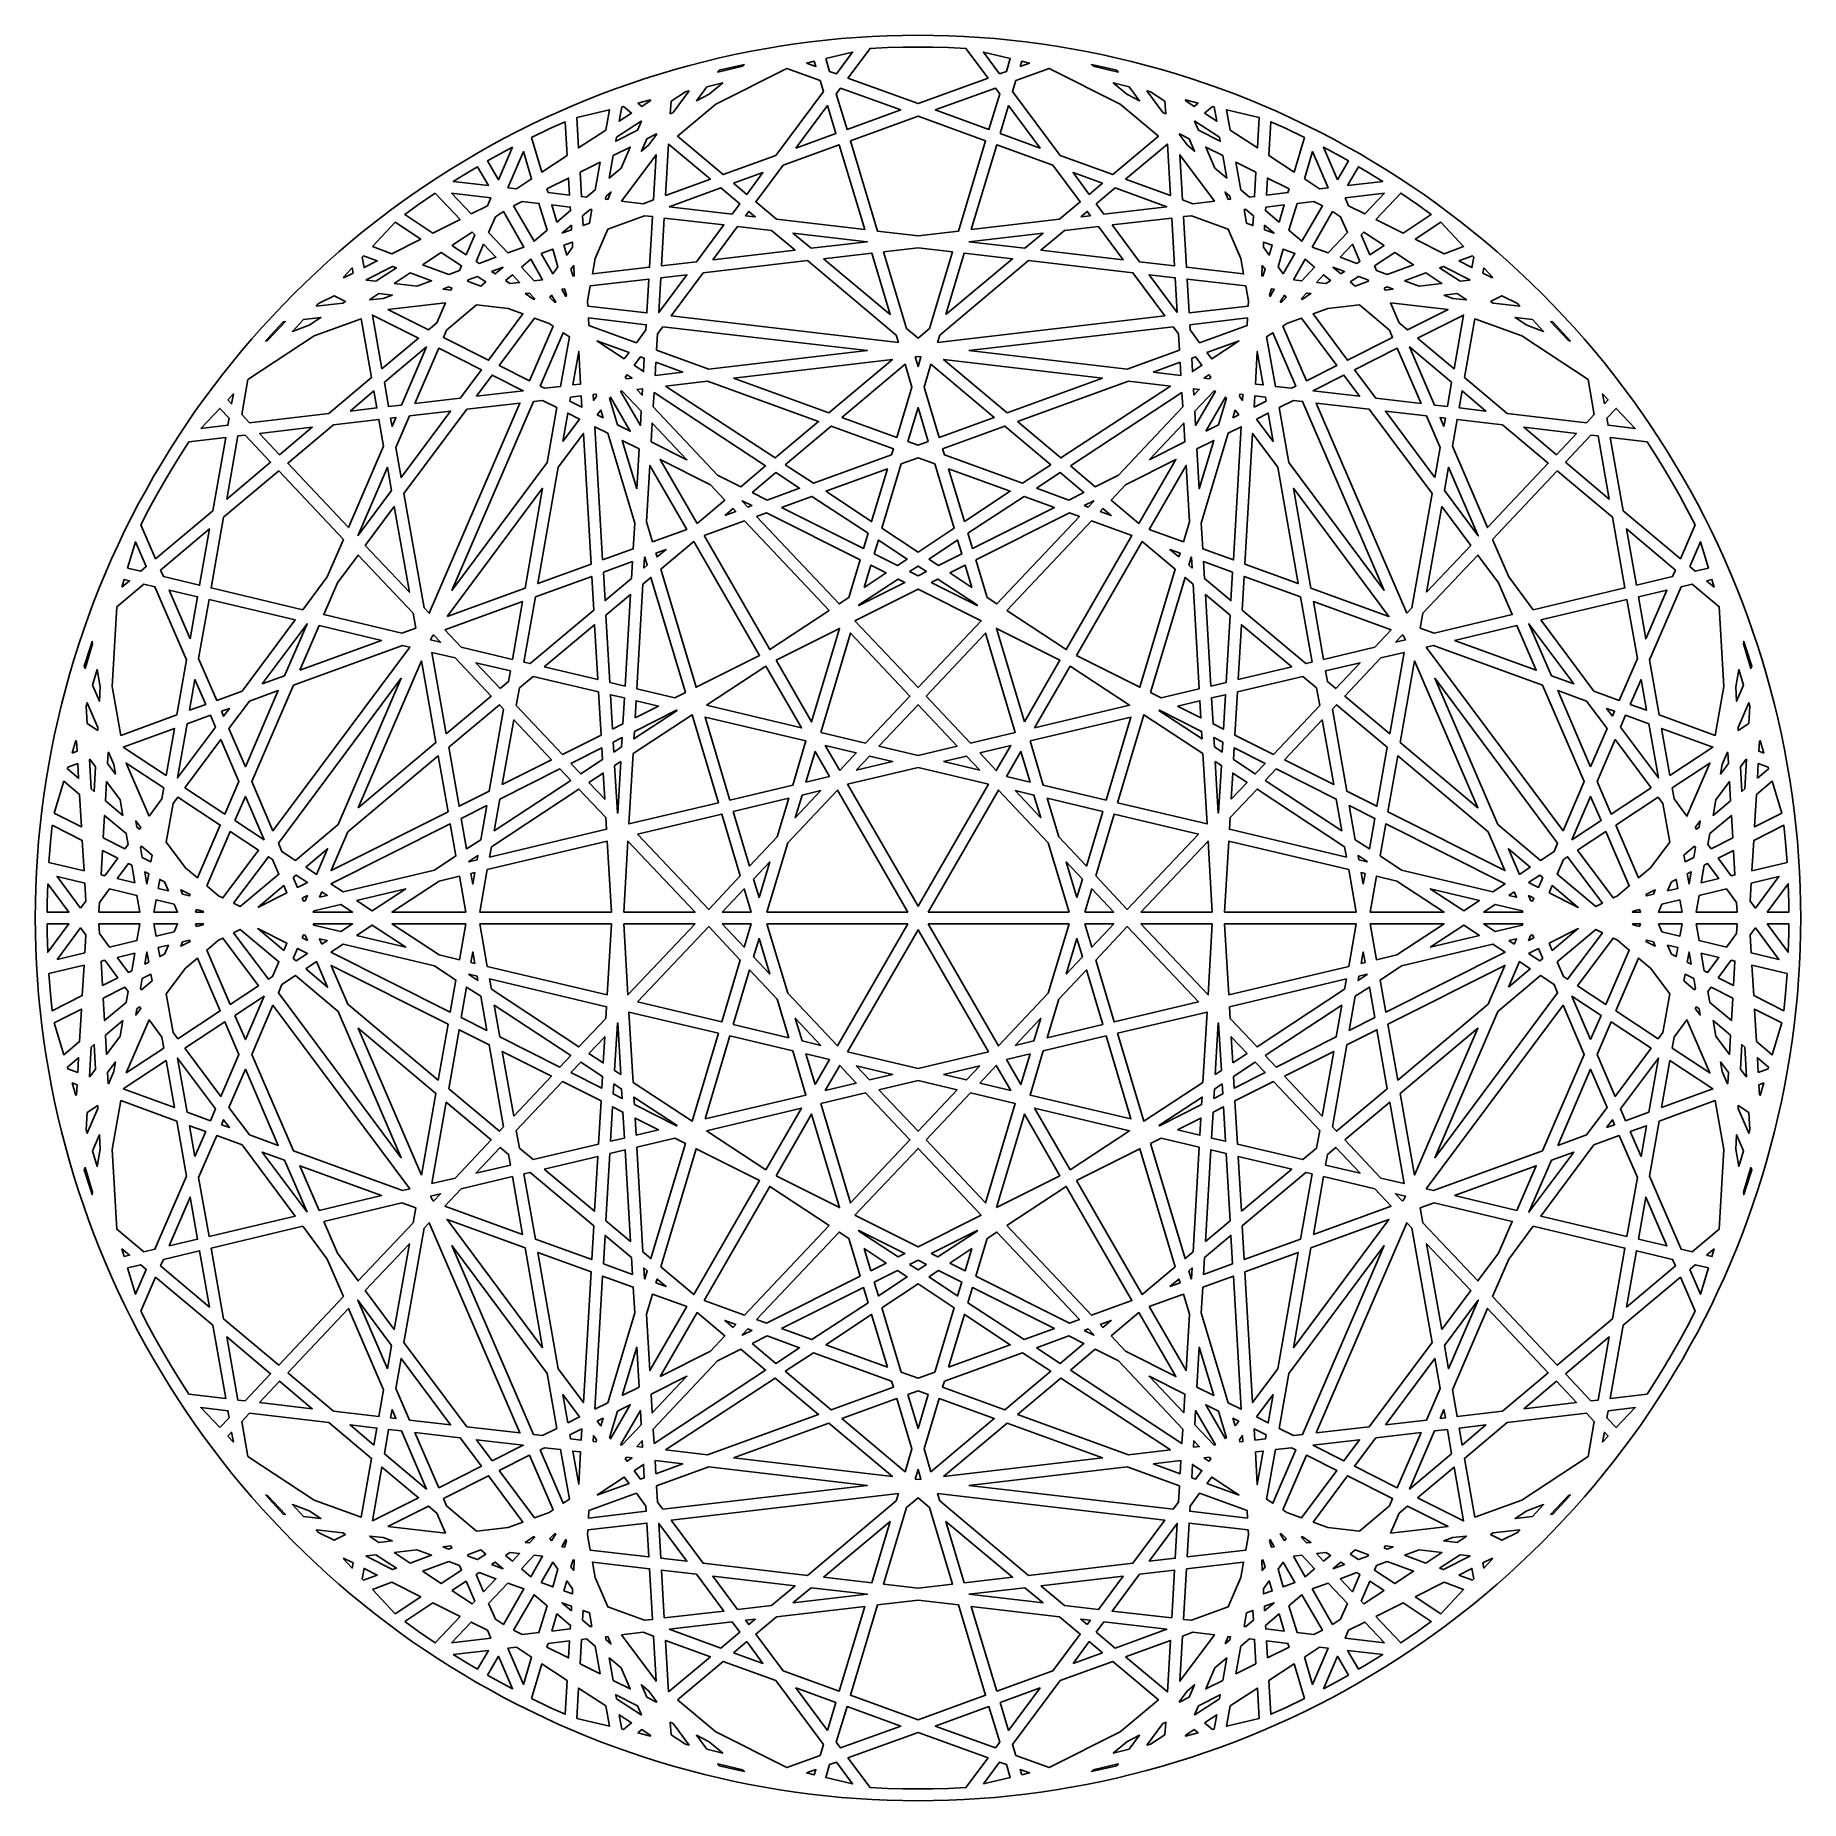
# Model space of a CAD drawing. Header units: inches. Extents: x 0 to 12, y 0 to 12.
import ezdxf

# ---------------------------------------------------------------- set-up
doc = ezdxf.new("R2010")
doc.units = ezdxf.units.IN
doc.header["$MEASUREMENT"] = 0
doc.layers.add('CUT', color=7, linetype='CONTINUOUS')

msp = doc.modelspace()

# ---------------------------------------------------------------- linework, layer by layer
at = {"layer": 'CUT'}
for points in [[(5.9996, 12), (6.105, 11.9991), (6.2097, 11.9964), (6.3144, 11.9918), (6.4188, 11.9853), (6.5232, 11.9772), (6.6275, 11.9671), (6.7316, 11.9552), (6.8354, 11.9416), (6.939, 11.9261), (7.0423, 11.9089), (7.1452, 11.8897), (7.2479, 11.8689), (7.4519, 11.8217), (7.5532, 11.7955), (7.6543, 11.7676), (7.7546, 11.7378), (7.8544, 11.7062), (7.9538, 11.6731), (8.0525, 11.6381), (8.1506, 11.6014), (8.2479, 11.5631), (8.4406, 11.4811), (8.5361, 11.4378), (8.7243, 11.3459), (8.8172, 11.2975), (8.9092, 11.2475), (9.0002, 11.196), (9.0905, 11.1429), (9.1798, 11.0881), (9.2682, 11.0319), (9.3554, 10.974), (9.4418, 10.9147), (9.5271, 10.8539), (9.6112, 10.7917), (9.6943, 10.7279), (9.7762, 10.6627), (9.857, 10.596), (9.9367, 10.528), (10.0151, 10.4587), (10.1179, 10.3637), (10.1683, 10.3158), (10.2429, 10.2424), (10.3163, 10.1678), (10.3884, 10.0918), (10.4591, 10.0146), (10.5285, 9.9361), (10.5965, 9.8565), (10.6631, 9.7757), (10.7284, 9.6937), (10.7921, 9.6107), (10.8543, 9.5265), (10.915, 9.4412), (10.9745, 9.3549), (11.0322, 9.2676), (11.0885, 9.1792), (11.1432, 9.0899), (11.1963, 8.9998), (11.2479, 8.9086), (11.2978, 8.8166), (11.3461, 8.7237), (11.3929, 8.63), (11.438, 8.5354), (11.4814, 8.44), (11.5232, 8.344), (11.5633, 8.2473), (11.6017, 8.15), (11.6383, 8.0519), (11.6732, 7.953), (11.7065, 7.8538), (11.738, 7.754), (11.7678, 7.6535), (11.7956, 7.5526), (11.8218, 7.4511), (11.8464, 7.3494), (11.869, 7.2471), (11.8899, 7.1446), (11.909, 7.0415), (11.9262, 6.9383), (11.9416, 6.8347), (11.9553, 6.731), (11.9672, 6.6268), (11.9772, 6.5225), (11.9855, 6.4182), (11.9918, 6.3136), (11.9964, 6.209), (11.9991, 6.1044), (12, 5.9996), (11.9991, 5.895), (11.9964, 5.7903), (11.9918, 5.6856), (11.9853, 5.5812), (11.9772, 5.4768), (11.9552, 5.2684), (11.9416, 5.1646), (11.9261, 5.061), (11.9089, 4.9577), (11.8897, 4.8548), (11.8689, 4.7521), (11.838, 4.6157), (11.8217, 4.5481), (11.7955, 4.4468), (11.7676, 4.3457), (11.7378, 4.2454), (11.7062, 4.1456), (11.6731, 4.0462), (11.6381, 3.9475), (11.6014, 3.8494), (11.5631, 3.7521), (11.4811, 3.5594), (11.4378, 3.4639), (11.3926, 3.3694), (11.3459, 3.2757), (11.2975, 3.1828), (11.2475, 3.0908), (11.196, 2.9998), (11.1429, 2.9095), (11.0881, 2.8202), (11.0319, 2.7318), (10.974, 2.6446), (10.9147, 2.5582), (10.8539, 2.4729), (10.7917, 2.3888), (10.7279, 2.3057), (10.6627, 2.2238), (10.596, 2.143), (10.528, 2.0633), (10.4587, 1.9849), (10.3158, 1.8317), (10.2424, 1.7571), (10.1678, 1.6837), (10.0918, 1.6116), (10.0146, 1.5409), (9.9361, 1.4715), (9.8565, 1.4035), (9.7757, 1.3369), (9.6937, 1.2716), (9.5853, 1.1891), (9.5265, 1.1457), (9.4412, 1.085), (9.3549, 1.0255), (9.2676, 0.9678), (9.1792, 0.9115), (9.0899, 0.8568), (8.9998, 0.8037), (8.9086, 0.7521), (8.8166, 0.7022), (8.7237, 0.6539), (8.63, 0.6071), (8.5354, 0.562), (8.344, 0.4768), (8.2473, 0.4367), (8.15, 0.3983), (8.0519, 0.3617), (7.953, 0.3268), (7.8538, 0.2935), (7.6535, 0.2322), (7.5526, 0.2044), (7.3494, 0.1536), (7.2471, 0.131), (7.1446, 0.1101), (7.0415, 0.091), (6.9383, 0.0738), (6.8347, 0.0584), (6.731, 0.0447), (6.6268, 0.0328), (6.5225, 0.0228), (6.4182, 0.0145), (6.3136, 0.0082), (6.209, 0.0036), (6.1044, 0.0009), (5.9996, 0), (5.895, 0.0009), (5.7903, 0.0036), (5.6856, 0.0082), (5.5812, 0.0147), (5.4768, 0.0228), (5.3725, 0.0329), (5.2684, 0.0448), (5.1646, 0.0584), (5.061, 0.0739), (4.9577, 0.0911), (4.8548, 0.1103), (4.7521, 0.1311), (4.5481, 0.1783), (4.4468, 0.2045), (4.3457, 0.2324), (4.2454, 0.2622), (4.1456, 0.2938), (4.0462, 0.3269), (3.9475, 0.3619), (3.8494, 0.3986), (3.7521, 0.4369), (3.5594, 0.5189), (3.4639, 0.5622), (3.2757, 0.6541), (3.1828, 0.7025), (3.0908, 0.7525), (2.9998, 0.804), (2.9095, 0.8571), (2.8202, 0.9119), (2.7318, 0.9681), (2.6446, 1.026), (2.5582, 1.0853), (2.4729, 1.1461), (2.3888, 1.2083), (2.3057, 1.2721), (2.2238, 1.3373), (2.143, 1.404), (2.0633, 1.472), (1.9849, 1.5413), (1.8821, 1.6363), (1.8317, 1.6842), (1.7571, 1.7576), (1.6837, 1.8322), (1.6116, 1.9082), (1.5409, 1.9854), (1.4715, 2.0639), (1.4035, 2.1435), (1.3369, 2.2243), (1.2716, 2.3063), (1.2079, 2.3893), (1.1457, 2.4735), (1.085, 2.5588), (1.0255, 2.6451), (0.9678, 2.7324), (0.9115, 2.8208), (0.8568, 2.9101), (0.8037, 3.0002), (0.7521, 3.0914), (0.7022, 3.1834), (0.6539, 3.2763), (0.6071, 3.37), (0.562, 3.4646), (0.5186, 3.56), (0.4768, 3.656), (0.4367, 3.7527), (0.3983, 3.85), (0.3617, 3.9481), (0.3268, 4.047), (0.2935, 4.1462), (0.262, 4.246), (0.2322, 4.3465), (0.2044, 4.4474), (0.1782, 4.5489), (0.1536, 4.6506), (0.131, 4.7529), (0.1101, 4.8554), (0.091, 4.9585), (0.0738, 5.0617), (0.0584, 5.1653), (0.0447, 5.269), (0.0328, 5.3732), (0.0228, 5.4775), (0.0145, 5.5818), (0.0082, 5.6864), (0.0036, 5.791), (0.0009, 5.8956), (0, 6.0004), (0.0009, 6.105), (0.0036, 6.2097), (0.0082, 6.3144), (0.0147, 6.4188), (0.0228, 6.5232), (0.0448, 6.7316), (0.0584, 6.8354), (0.0739, 6.939), (0.0911, 7.0423), (0.1103, 7.1452), (0.1311, 7.2479), (0.162, 7.3843), (0.1783, 7.4519), (0.2045, 7.5532), (0.2324, 7.6543), (0.2622, 7.7546), (0.2938, 7.8544), (0.3269, 7.9538), (0.3619, 8.0525), (0.3986, 8.1506), (0.4369, 8.2479), (0.5189, 8.4406), (0.5622, 8.5361), (0.6074, 8.6306), (0.6541, 8.7243), (0.7025, 8.8172), (0.7525, 8.9092), (0.804, 9.0002), (0.8571, 9.0905), (0.9119, 9.1798), (0.9681, 9.2682), (1.026, 9.3554), (1.0853, 9.4418), (1.1461, 9.5271), (1.2083, 9.6112), (1.2721, 9.6943), (1.3373, 9.7762), (1.404, 9.857), (1.472, 9.9367), (1.5413, 10.0151), (1.6842, 10.1683), (1.7576, 10.2429), (1.8322, 10.3163), (1.9082, 10.3884), (1.9854, 10.4591), (2.0639, 10.5285), (2.1435, 10.5965), (2.2243, 10.6631), (2.3063, 10.7284), (2.4147, 10.8109), (2.4735, 10.8543), (2.5588, 10.915), (2.6451, 10.9745), (2.7324, 11.0322), (2.8208, 11.0885), (2.9101, 11.1432), (3.0002, 11.1963), (3.0914, 11.2479), (3.1834, 11.2978), (3.2763, 11.3461), (3.37, 11.3929), (3.4646, 11.438), (3.656, 11.5232), (3.7527, 11.5633), (3.85, 11.6017), (3.9481, 11.6383), (4.047, 11.6732), (4.1462, 11.7065), (4.3465, 11.7678), (4.4474, 11.7956), (4.6506, 11.8464), (4.7529, 11.869), (4.8554, 11.8899), (4.9585, 11.909), (5.0617, 11.9262), (5.1653, 11.9416), (5.269, 11.9553), (5.3732, 11.9672), (5.4775, 11.9772), (5.5818, 11.9855), (5.6864, 11.9918), (5.791, 11.9964), (5.8956, 11.9991)], [(5.3731, 11.8424), (5.3995, 11.7539), (5.4453, 11.7373), (5.5559, 11.8858)], [(5.8969, 11.9192), (5.7938, 11.9164), (5.6741, 11.9108), (5.5237, 11.7088), (6, 11.5354), (6.4763, 11.7088), (6.3259, 11.9108), (6.2062, 11.9164), (6.1031, 11.9192), (6, 11.92)], [(6.5547, 11.7373), (6.6005, 11.7539), (6.6269, 11.8424), (6.4441, 11.8858)], [(4.6247, 11.5316), (4.3653, 11.314), (4.6759, 11.0535), (5.033, 11.1835), (5.3566, 11.6181), (5.3343, 11.6924), (5.1086, 11.7746)], [(4.8214, 11.8012), (4.6487, 11.7637), (4.6389, 11.7505), (4.8091, 11.7909)], [(5.2418, 11.8114), (5.3058, 11.788), (5.295, 11.8239)], [(6.6657, 11.6924), (6.6434, 11.6181), (6.967, 11.1835), (7.3241, 11.0535), (7.6347, 11.314), (7.3753, 11.5316), (6.8914, 11.7746)], [(6.6942, 11.788), (6.7582, 11.8114), (6.705, 11.8239)], [(7.1909, 11.7909), (7.3611, 11.7505), (7.3513, 11.7637), (7.2305, 11.7907), (7.1786, 11.8012)], [(4.5648, 11.6508), (4.4937, 11.5555), (4.5805, 11.5991), (4.6728, 11.6764)], [(5.4448, 11.6028), (5.5175, 11.3598), (5.883, 11.4928), (5.4738, 11.6418)], [(6.117, 11.4928), (6.4825, 11.3598), (6.5552, 11.6028), (6.5262, 11.6418)], [(7.4195, 11.5991), (7.5063, 11.5555), (7.4352, 11.6508), (7.3272, 11.6764)], [(4.0963, 11.5398), (4.1233, 11.517), (4.18, 11.5542), (4.1826, 11.5603)], [(4.4205, 11.6167), (4.3215, 11.5516), (4.3165, 11.4665), (4.3347, 11.4756), (4.4438, 11.6222)], [(5.1696, 11.2331), (5.4421, 11.3324), (5.3851, 11.5227)], [(6.5579, 11.3324), (6.8304, 11.2331), (6.6149, 11.5227)], [(7.6653, 11.4756), (7.6835, 11.4665), (7.6785, 11.5516), (7.5795, 11.6167), (7.5562, 11.6222)], [(7.82, 11.5542), (7.8767, 11.517), (7.9037, 11.5398), (7.8174, 11.5603)], [(3.6027, 11.4128), (3.4984, 11.3655), (3.3732, 11.305), (3.4436, 11.0699), (3.6161, 11.1834)], [(3.6813, 11.4415), (3.6933, 11.2341), (3.8777, 11.3554), (3.9022, 11.4938)], [(3.9505, 11.3075), (3.9457, 11.2802), (4.0939, 11.3547), (4.1201, 11.4153), (4.1175, 11.4174)], [(3.9869, 11.5139), (3.9696, 11.4158), (4.0536, 11.471), (3.9992, 11.5167)], [(5.5406, 11.2829), (5.7242, 10.6692), (6, 10.637), (6.2758, 10.6692), (6.4594, 11.2829), (6, 11.4502)], [(7.8799, 11.4153), (7.9061, 11.3547), (8.0543, 11.2802), (8.0495, 11.3075), (7.8825, 11.4174)], [(7.9464, 11.471), (8.0304, 11.4158), (8.0131, 11.5139), (8.0008, 11.5167)], [(8.1223, 11.3554), (8.3067, 11.2341), (8.3187, 11.4415), (8.0978, 11.4938)], [(8.3839, 11.1834), (8.5564, 11.0699), (8.6268, 11.305), (8.5016, 11.3656), (8.3973, 11.4128)], [(4.1559, 11.2962), (4.1197, 11.2124), (4.1704, 11.2549), (4.2245, 11.3276), (4.2223, 11.3295)], [(7.7755, 11.3276), (7.8296, 11.2549), (7.8803, 11.2124), (7.8441, 11.2962), (7.7777, 11.3295)], [(3.2441, 11.2392), (3.1296, 11.1776), (3.0747, 11.1466), (3.1489, 11.0183)], [(3.2121, 10.9628), (3.2704, 10.956), (3.3739, 11.024), (3.3184, 11.2092)], [(3.9283, 11.182), (3.9013, 11.0291), (3.983, 11.0977), (4.0446, 11.2403)], [(3.9853, 10.8724), (4.1315, 10.8553), (4.2022, 10.881), (4.2201, 11.1879)], [(4.2841, 10.9109), (4.589, 11.0218), (4.3045, 11.2605)], [(5.0827, 11.1163), (4.8974, 10.8675), (5.0382, 10.7494), (5.6377, 10.6794), (5.4652, 11.2555)], [(6.3623, 10.6794), (6.9618, 10.7494), (7.1026, 10.8675), (6.9173, 11.1163), (6.5348, 11.2555)], [(7.411, 11.0218), (7.7159, 10.9109), (7.6955, 11.2605)], [(7.7978, 10.881), (7.8685, 10.8553), (8.0147, 10.8724), (7.7799, 11.1879)], [(8.017, 11.0977), (8.0987, 11.0291), (8.0717, 11.182), (7.9554, 11.2403)], [(8.6261, 11.024), (8.7296, 10.956), (8.7879, 10.9628), (8.6816, 11.2092)], [(8.8511, 11.0183), (8.9253, 11.1466), (8.8704, 11.1776), (8.7559, 11.2392)], [(2.9506, 11.0742), (2.8406, 11.0062), (3.0796, 10.9784), (3.0056, 11.1065)], [(3.7029, 11.0687), (3.7126, 10.9043), (3.7477, 10.9003), (3.8061, 10.9493), (3.8392, 11.1372)], [(4.7467, 10.994), (4.8361, 10.919), (4.9461, 11.0666)], [(7.1639, 10.919), (7.2533, 10.994), (7.0539, 11.0666)], [(8.1939, 10.9493), (8.2523, 10.9003), (8.2874, 10.9043), (8.2971, 11.0687), (8.1608, 11.1372)], [(8.9204, 10.9784), (9.1593, 11.0062), (9.0488, 11.0746), (8.9944, 11.1066)], [(2.7191, 10.9274), (2.6047, 10.8496), (2.5109, 10.7824), (2.703, 10.6561), (2.8875, 10.7489)], [(2.9621, 10.7864), (3.0728, 10.8419), (3.096, 10.8958), (2.8294, 10.9269)], [(3.4778, 10.9558), (3.4852, 10.9309), (3.6318, 10.9138), (3.6251, 11.0296)], [(3.8797, 10.9066), (3.876, 10.8852), (3.8907, 10.8835), (3.9124, 10.934)], [(4.3087, 10.8347), (4.7362, 10.7847), (4.7883, 10.8547), (4.6597, 10.9625)], [(7.2117, 10.8547), (7.2638, 10.7847), (7.6913, 10.8347), (7.3403, 10.9625)], [(8.1093, 10.8835), (8.124, 10.8852), (8.1203, 10.9066), (8.0876, 10.934)], [(8.3682, 10.9138), (8.5148, 10.9309), (8.5222, 10.9558), (8.3749, 11.0296)], [(8.904, 10.8958), (8.9272, 10.8419), (9.0379, 10.7864), (9.1706, 10.9269)], [(9.1125, 10.7489), (9.297, 10.6561), (9.4891, 10.7824), (9.3953, 10.8496), (9.2809, 10.9274)], [(3.1273, 10.7662), (3.0815, 10.6599), (3.2126, 10.5209), (3.321, 10.5603), (3.1815, 10.8018)], [(3.2508, 10.8418), (3.3903, 10.6003), (3.4785, 10.6744), (3.4237, 10.8575), (3.3091, 10.8709)], [(3.5453, 10.7304), (3.638, 10.8081), (3.6365, 10.8327), (3.5102, 10.8475)], [(3.7202, 10.7727), (3.724, 10.707), (3.7661, 10.7223), (3.7825, 10.8156), (3.7727, 10.8168)], [(4.8277, 10.774), (4.8935, 10.7663), (4.8496, 10.8033)], [(7.1065, 10.7663), (7.1723, 10.774), (7.1504, 10.8033)], [(8.2175, 10.8156), (8.2339, 10.7223), (8.276, 10.707), (8.2798, 10.7727), (8.2273, 10.8168)], [(8.3635, 10.8327), (8.362, 10.8081), (8.4547, 10.7304), (8.4898, 10.8475)], [(8.5763, 10.8575), (8.5215, 10.6744), (8.6097, 10.6003), (8.7492, 10.8418), (8.6909, 10.8709)], [(8.679, 10.5603), (8.7874, 10.5209), (8.9185, 10.6599), (8.8727, 10.7662), (8.8185, 10.8018)], [(2.2911, 10.5638), (2.4231, 10.5157), (2.6204, 10.6148), (2.447, 10.7289)], [(3.579, 10.6543), (3.6454, 10.6784), (3.6437, 10.7085)], [(3.8913, 10.6827), (3.8051, 10.4828), (3.7866, 10.3783), (4.1756, 10.4238), (4.1956, 10.7673), (4.1412, 10.7737)], [(4.2563, 10.4333), (4.4953, 10.4611), (4.681, 10.7106), (4.2753, 10.758)], [(4.6044, 10.4739), (5.1641, 10.5393), (5.005, 10.6728), (4.7726, 10.6998)], [(6.995, 10.6728), (6.8359, 10.5393), (7.3956, 10.4739), (7.2274, 10.6998)], [(7.319, 10.7106), (7.5047, 10.4611), (7.7437, 10.4333), (7.7247, 10.758)], [(7.8044, 10.7673), (7.8244, 10.4238), (8.2134, 10.3783), (8.1949, 10.4828), (8.1087, 10.6827), (7.8588, 10.7737)], [(8.3546, 10.6784), (8.421, 10.6543), (8.3563, 10.7085)], [(9.3796, 10.6148), (9.5769, 10.5157), (9.7089, 10.5638), (9.553, 10.7289)], [(2.8315, 10.5716), (2.9286, 10.5078), (2.9871, 10.6434), (2.9693, 10.6622)], [(2.9965, 10.4631), (3.0169, 10.4497), (3.1307, 10.4911), (3.0469, 10.5799)], [(3.5922, 10.5738), (3.6125, 10.5056), (3.6524, 10.5592), (3.6504, 10.595)], [(5.2734, 10.5521), (5.6554, 10.5967), (5.1497, 10.6558)], [(6.3446, 10.5967), (6.7266, 10.5521), (6.8503, 10.6558)], [(8.3476, 10.5592), (8.3875, 10.5056), (8.4078, 10.5738), (8.3496, 10.595)], [(8.8693, 10.4911), (8.9831, 10.4497), (9.0035, 10.4631), (8.9531, 10.5799)], [(9.0129, 10.6434), (9.0714, 10.5078), (9.1685, 10.5716), (9.0307, 10.6622)], [(2.2227, 10.4911), (2.235, 10.4212), (2.3248, 10.4663), (2.2313, 10.5003)], [(2.6313, 10.44), (2.8108, 10.3747), (2.8824, 10.4007), (2.8964, 10.4331), (2.7587, 10.5238)], [(3.3043, 10.4237), (3.3908, 10.3321), (3.4487, 10.3388), (3.3687, 10.4777)], [(3.4379, 10.5177), (3.5181, 10.3788), (3.5529, 10.4256), (3.5168, 10.5464)], [(4.5387, 10.3857), (4.3213, 10.0935), (5.8671, 9.9129), (5.8525, 9.9615), (5.2483, 10.4686)], [(5.3576, 10.4813), (5.8108, 10.1011), (5.6855, 10.5197)], [(5.7662, 10.5291), (5.9224, 10.0075), (6, 9.9423), (6.0776, 10.0075), (6.2338, 10.5291), (6, 10.5564)], [(6.1475, 9.9615), (6.1329, 9.9129), (7.6787, 10.0935), (7.4613, 10.3857), (6.7517, 10.4686)], [(6.1892, 10.1011), (6.6424, 10.4813), (6.3145, 10.5197)], [(8.4471, 10.4256), (8.4819, 10.3788), (8.5621, 10.5177), (8.4832, 10.5464)], [(8.5513, 10.3388), (8.6092, 10.3321), (8.6957, 10.4237), (8.6313, 10.4777)], [(9.1036, 10.4331), (9.1176, 10.4007), (9.1892, 10.3747), (9.3687, 10.44), (9.2413, 10.5238)], [(9.6752, 10.4663), (9.765, 10.4212), (9.7773, 10.4911), (9.7687, 10.5003)], [(2.0933, 10.354), (2.0997, 10.3533), (2.1604, 10.3837), (2.1543, 10.4186)], [(2.2495, 10.3389), (2.25, 10.3357), (2.3156, 10.328), (2.4543, 10.4192), (2.4282, 10.4287)], [(2.4391, 10.3136), (2.5935, 10.2956), (2.6938, 10.3321), (2.5479, 10.3851)], [(2.9423, 10.3373), (2.9384, 10.3282), (3.0273, 10.2958), (3.0616, 10.3245), (3.0066, 10.3607)], [(3.1003, 10.3948), (3.1255, 10.3783), (3.1799, 10.4238)], [(3.1953, 10.3323), (3.2251, 10.3127), (3.2918, 10.3205), (3.243, 10.3722)], [(3.6411, 10.4103), (3.6554, 10.363), (3.6638, 10.364), (3.6596, 10.4351)], [(3.7721, 10.2961), (3.7539, 10.1931), (3.7559, 10.1597), (4.1575, 10.1128), (4.1709, 10.3426)], [(4.2516, 10.3521), (4.2378, 10.1154), (4.4297, 10.3729)], [(7.7622, 10.1154), (7.7484, 10.3521), (7.5703, 10.3729)], [(7.8425, 10.1128), (8.2441, 10.1597), (8.2461, 10.1931), (8.2279, 10.2961), (7.8291, 10.3426)], [(8.3362, 10.364), (8.3446, 10.363), (8.3589, 10.4103), (8.3404, 10.4351)], [(8.7082, 10.3205), (8.7749, 10.3127), (8.8047, 10.3323), (8.757, 10.3722)], [(8.8745, 10.3783), (8.8997, 10.3948), (8.8201, 10.4238)], [(8.9384, 10.3245), (8.9727, 10.2958), (9.0616, 10.3282), (9.0577, 10.3373), (8.9934, 10.3607)], [(9.3062, 10.3321), (9.4065, 10.2956), (9.5609, 10.3136), (9.4521, 10.3851)], [(9.5457, 10.4192), (9.6844, 10.328), (9.75, 10.3357), (9.7505, 10.3389), (9.5718, 10.4287)], [(9.8396, 10.3837), (9.9003, 10.3533), (9.9067, 10.354), (9.8457, 10.4186)], [(1.9256, 10.1762), (1.9093, 10.1589), (2.0907, 10.1801), (2.1075, 10.1911), (2.0314, 10.2294)], [(2.2733, 10.2044), (2.2737, 10.2014), (2.3641, 10.2121), (2.426, 10.2346), (2.3352, 10.2451)], [(2.7707, 10.2748), (2.8254, 10.2685), (2.8313, 10.282), (2.8108, 10.2895)], [(3.3292, 10.2443), (3.3888, 10.205), (3.394, 10.2121), (3.3602, 10.2479)], [(3.4982, 10.2182), (3.5282, 10.1863), (3.5375, 10.1852), (3.5096, 10.2336)], [(3.5789, 10.2735), (3.6067, 10.2253), (3.6104, 10.2337), (3.5979, 10.2757)], [(8.3896, 10.2337), (8.3933, 10.2253), (8.4211, 10.2735), (8.4021, 10.2757)], [(8.4625, 10.1852), (8.4718, 10.1863), (8.5018, 10.2182), (8.4904, 10.2336)], [(8.606, 10.2121), (8.6112, 10.205), (8.6708, 10.2443), (8.6398, 10.2479)], [(9.1687, 10.282), (9.1746, 10.2685), (9.2293, 10.2748), (9.1892, 10.2895)], [(9.574, 10.2346), (9.6359, 10.2121), (9.7263, 10.2014), (9.7267, 10.2044), (9.6648, 10.2451)], [(9.8925, 10.1911), (9.9093, 10.1801), (10.0907, 10.1589), (10.0744, 10.1762), (9.9686, 10.2294)], [(1.8239, 10.0683), (1.7478, 9.9877), (1.8606, 10.0288), (1.9418, 10.0821)], [(2.3564, 9.7328), (2.6049, 9.9413), (2.2919, 10.0985)], [(2.397, 10.1354), (2.6717, 9.9974), (2.7293, 10.0457), (2.7877, 10.1811)], [(2.7954, 9.9967), (2.7736, 9.9463), (3.0811, 9.7918), (3.315, 10.106), (3.2148, 10.1423), (2.9991, 10.1675)], [(8.7852, 10.1423), (8.685, 10.106), (8.9189, 9.7918), (9.2264, 9.9463), (9.2046, 9.9967), (9.0009, 10.1675)], [(9.2707, 10.0457), (9.3283, 9.9974), (9.603, 10.1354), (9.2123, 10.1811)], [(9.3951, 9.9413), (9.6436, 9.7328), (9.7081, 10.0985)], [(10.1394, 10.0288), (10.2522, 9.9877), (10.1761, 10.0683), (10.0582, 10.0821)], [(1.8965, 9.9567), (1.4447, 9.6595), (1.403, 9.4227), (1.4562, 9.3663), (1.9945, 9.4291), (2.2857, 9.6735), (2.2153, 10.0727)], [(1.6843, 10.0521), (1.6004, 9.9609), (1.5652, 9.9213), (1.5804, 9.9268), (1.7003, 10.0539)], [(3.1536, 9.7554), (3.3595, 9.652), (3.5196, 10.0233), (3.4919, 10.0415), (3.3934, 10.0774)], [(3.4311, 9.616), (3.4617, 9.6006), (3.5705, 9.6134), (3.63, 9.9507), (3.5876, 9.9787)], [(3.7636, 10.0279), (4.0855, 9.9106), (4.1508, 9.9984), (4.1528, 10.0327), (3.7606, 10.0785)], [(4.2294, 9.9702), (4.223, 9.8606), (4.5785, 9.7312), (5.6554, 9.8571), (4.2661, 10.0195)], [(6.3446, 9.8571), (7.4215, 9.7312), (7.777, 9.8606), (7.7706, 9.9702), (7.7339, 10.0195)], [(7.8472, 10.0327), (7.8492, 9.9984), (7.9145, 9.9106), (8.2364, 10.0279), (8.2394, 10.0785)], [(8.37, 9.9507), (8.4295, 9.6134), (8.5383, 9.6006), (8.5689, 9.616), (8.4124, 9.9787)], [(8.5081, 10.0415), (8.4804, 10.0233), (8.6405, 9.652), (8.8464, 9.7554), (8.6066, 10.0774)], [(9.7143, 9.6735), (10.0055, 9.4291), (10.5438, 9.3663), (10.597, 9.4227), (10.5553, 9.6595), (10.1035, 9.9567), (9.7847, 10.0727)], [(10.4196, 9.9268), (10.4348, 9.9213), (10.3157, 10.0521), (10.2997, 10.0539)], [(2.3725, 9.6418), (2.4015, 9.4767), (2.4883, 9.4869), (2.6587, 9.882)], [(2.5801, 9.4975), (2.889, 9.5337), (3.0325, 9.7266), (2.7419, 9.8725)], [(3.6535, 9.6231), (3.7065, 9.6293), (3.6936, 9.851)], [(4.0036, 9.8008), (4.0356, 9.8436), (3.8179, 9.9229)], [(7.9644, 9.8436), (7.9964, 9.8008), (8.1821, 9.9229)], [(8.2935, 9.6293), (8.3465, 9.6231), (8.3064, 9.851)], [(8.9675, 9.7266), (9.111, 9.5337), (9.4199, 9.4975), (9.2581, 9.8725)], [(9.5117, 9.4869), (9.5985, 9.4767), (9.6275, 9.6418), (9.3413, 9.882)], [(4.0704, 9.7567), (4.1343, 9.7147), (4.1396, 9.8057), (4.1139, 9.8152)], [(4.213, 9.6885), (4.4013, 9.7105), (4.2182, 9.7772)], [(4.746, 9.6703), (5.3944, 9.4342), (5.8262, 9.7965)], [(5.4812, 9.4027), (5.8557, 9.2663), (5.9582, 9.6087), (5.9117, 9.7639)], [(5.9801, 9.8145), (6, 9.7482), (6.0199, 9.8145), (6, 9.8168)], [(6.0418, 9.6087), (6.1443, 9.2663), (6.5188, 9.4027), (6.0883, 9.7639)], [(6.6056, 9.4342), (7.254, 9.6703), (6.1738, 9.7965)], [(7.5987, 9.7105), (7.787, 9.6885), (7.7818, 9.7772)], [(7.8604, 9.8057), (7.8657, 9.7147), (7.9296, 9.7567), (7.8861, 9.8152)], [(2.998, 9.5465), (3.317, 9.5837), (3.105, 9.6901)], [(4.0101, 9.6756), (4.0193, 9.6658), (4.0565, 9.6701), (4.0226, 9.6925)], [(4.2841, 9.6162), (5.0281, 9.1269), (5.3237, 9.3749), (4.5689, 9.6495)], [(6.6763, 9.3749), (6.9719, 9.1269), (7.7159, 9.6162), (7.4311, 9.6495)], [(7.9435, 9.6701), (7.9807, 9.6658), (7.9899, 9.6756), (7.9774, 9.6925)], [(8.683, 9.5837), (9.002, 9.5465), (8.895, 9.6901)], [(1.3088, 9.5225), (1.3345, 9.4952), (1.3463, 9.5622)], [(2.1391, 9.446), (2.322, 9.4675), (2.3017, 9.5825)], [(2.9323, 9.4582), (2.5058, 8.8853), (2.6428, 8.1086), (2.6777, 8.0716), (3.2942, 9.5005)], [(3.3859, 9.5112), (2.8319, 8.2267), (3.4794, 9.0966), (3.5451, 9.4691), (3.4471, 9.5184)], [(3.639, 9.5409), (3.6342, 9.5141), (3.7157, 9.4731), (3.7112, 9.5493)], [(3.7909, 9.5586), (3.7933, 9.5181), (3.8157, 9.5482), (3.8118, 9.561)], [(3.9038, 9.5329), (3.9582, 9.3513), (4.0437, 9.3083), (3.9096, 9.5406)], [(3.9789, 9.5806), (4.1129, 9.3484), (4.1185, 9.4441), (3.9887, 9.5817)], [(4.0877, 9.5933), (4.125, 9.5538), (4.1274, 9.598)], [(4.2004, 9.4737), (4.6381, 9.0098), (4.7948, 8.9311), (4.9642, 9.0733), (4.2062, 9.5718)], [(7.0358, 9.0733), (7.2052, 8.9311), (7.3619, 9.0098), (7.7996, 9.4737), (7.7938, 9.5718)], [(7.875, 9.5538), (7.9123, 9.5933), (7.8726, 9.598)], [(7.8815, 9.4441), (7.8871, 9.3484), (8.0211, 9.5806), (8.0113, 9.5817)], [(7.9563, 9.3083), (8.0418, 9.3513), (8.0962, 9.5329), (8.0904, 9.5406)], [(8.1843, 9.5482), (8.2067, 9.5181), (8.2091, 9.5586), (8.1882, 9.561)], [(8.2843, 9.4731), (8.3658, 9.5141), (8.361, 9.5409), (8.2888, 9.5493)], [(8.4549, 9.4691), (8.5206, 9.0966), (9.1681, 8.2267), (8.6141, 9.5112), (8.5529, 9.5184)], [(9.3223, 8.0716), (9.3572, 8.1086), (9.4942, 8.8853), (9.0677, 9.4582), (8.7058, 9.5005)], [(9.678, 9.4675), (9.8609, 9.446), (9.6983, 9.5825)], [(10.6655, 9.4952), (10.6912, 9.5225), (10.6537, 9.5622)], [(1.125, 9.3276), (1.3088, 9.349), (1.3173, 9.3971), (1.254, 9.4643)], [(2.0276, 9.3525), (1.716, 9.0909), (2.1287, 8.6534), (2.3679, 9.2076), (2.336, 9.3885)], [(2.4154, 9.3978), (2.4255, 9.3412), (2.4517, 9.4021)], [(2.5436, 9.4127), (2.4507, 9.1977), (2.4868, 8.9934), (2.8233, 9.4455)], [(3.5858, 9.2395), (3.6992, 9.3917), (3.6197, 9.4317)], [(3.8202, 9.4206), (3.8597, 9.4007), (3.8442, 9.4528)], [(4.1867, 9.2365), (4.4294, 9.1147), (4.1941, 9.3641)], [(5.9311, 9.2389), (6, 9.2138), (6.0689, 9.2389), (6, 9.4691)], [(7.5706, 9.1147), (7.8133, 9.2365), (7.8059, 9.3641)], [(8.1403, 9.4007), (8.1798, 9.4206), (8.1558, 9.4528)], [(8.3008, 9.3917), (8.4142, 9.2395), (8.3803, 9.4317)], [(9.5132, 8.9934), (9.5493, 9.1977), (9.4564, 9.4127), (9.1767, 9.4455)], [(9.5745, 9.3412), (9.5846, 9.3978), (9.5483, 9.4021)], [(9.6321, 9.2076), (9.8713, 8.6534), (10.284, 9.0909), (9.9724, 9.3525), (9.664, 9.3885)], [(10.6827, 9.3971), (10.6912, 9.349), (10.875, 9.3276), (10.746, 9.4643)], [(1.0439, 9.2375), (0.9794, 9.1368), (0.9254, 9.0488), (0.873, 8.9598), (0.822, 8.8697), (0.7728, 8.779), (0.7182, 8.6734), (0.818, 8.442), (1.2063, 8.7677), (1.2943, 9.2667)], [(1.3771, 9.2764), (1.3015, 8.8476), (1.5996, 9.0977), (1.4257, 9.2821)], [(1.5246, 9.2937), (1.661, 9.1492), (1.883, 9.3356)], [(3.5549, 9.0642), (3.4155, 8.2731), (3.7779, 8.405), (3.7261, 9.2942)], [(3.8565, 8.4337), (4.0641, 8.5092), (4.0743, 8.6842), (3.8914, 9.2953), (3.8037, 9.3393)], [(4.0878, 8.9179), (4.1036, 9.1886), (3.9897, 9.2459)], [(5.0979, 9.081), (5.2893, 8.9552), (5.8205, 9.1485), (5.8327, 9.1895), (5.4105, 9.3432)], [(6.1673, 9.1895), (6.1795, 9.1485), (6.7107, 8.9552), (6.9021, 9.081), (6.5895, 9.3432)], [(7.8964, 9.1886), (7.9122, 8.9179), (8.0103, 9.2459)], [(8.1086, 9.2953), (7.9257, 8.6842), (7.9359, 8.5092), (8.1435, 8.4337), (8.1963, 9.3393)], [(8.2221, 8.405), (8.5845, 8.2731), (8.4451, 9.0642), (8.2739, 9.2942)], [(10.339, 9.1492), (10.4754, 9.2937), (10.117, 9.3356)], [(10.4004, 9.0977), (10.6985, 8.8476), (10.6229, 9.2764), (10.5743, 9.2821)], [(10.7937, 8.7677), (11.182, 8.442), (11.2818, 8.6734), (11.2268, 8.7796), (11.1776, 8.8704), (11.1267, 8.9603), (11.0742, 9.0494), (11.0202, 9.1375), (10.9561, 9.2375), (10.7057, 9.2667)], [(5.8856, 9.087), (5.7545, 8.6491), (6, 8.4877), (6.2455, 8.6491), (6.1144, 9.087), (6, 9.1286)], [(1.2799, 8.7251), (1.195, 8.2435), (1.8184, 8.0957), (1.9842, 8.3184), (2.0943, 8.5735), (1.6547, 9.0395)], [(2.1915, 8.597), (2.4211, 8.9053), (2.3931, 9.0641)], [(4.155, 8.6936), (4.1959, 8.5572), (4.4285, 8.6419), (4.1774, 9.0769)], [(4.4978, 8.6819), (4.6876, 8.8411), (4.59, 8.9444), (4.2466, 9.1168)], [(4.8727, 8.892), (4.9749, 8.8407), (5.1955, 8.921), (5.034, 9.0273)], [(5.3726, 8.9003), (5.6847, 8.695), (5.7918, 9.0529)], [(6.3153, 8.695), (6.6274, 8.9003), (6.2082, 9.0529)], [(6.8045, 8.921), (7.0251, 8.8407), (7.1273, 8.892), (6.966, 9.0273)], [(7.41, 8.9444), (7.3124, 8.8411), (7.5022, 8.6819), (7.7534, 9.1168)], [(7.5715, 8.6419), (7.8041, 8.5572), (7.845, 8.6936), (7.8226, 9.0769)], [(9.5789, 8.9053), (9.8085, 8.597), (9.6069, 9.0641)], [(9.9057, 8.5735), (10.0158, 8.3184), (10.1816, 8.0957), (10.805, 8.2435), (10.7201, 8.7251), (10.3453, 9.0395)], [(2.799, 8.0488), (3.3287, 8.2416), (3.4485, 8.9213)], [(8.6713, 8.2416), (9.201, 8.0488), (8.5515, 8.9213)], [(2.2431, 8.5323), (2.5429, 8.2144), (2.4403, 8.7971)], [(4.6866, 8.7358), (4.7612, 8.763), (4.7426, 8.7827)], [(4.8039, 8.8342), (4.843, 8.7928), (4.8714, 8.8031), (4.8059, 8.836)], [(5.0732, 8.7913), (5.6299, 8.5118), (5.6608, 8.6151), (5.279, 8.8661)], [(6.3392, 8.6151), (6.3701, 8.5118), (6.9268, 8.7913), (6.721, 8.8661)], [(7.1286, 8.8031), (7.157, 8.7928), (7.1961, 8.8342), (7.1941, 8.836)], [(7.2388, 8.763), (7.3134, 8.7358), (7.2574, 8.7827)], [(9.4571, 8.2144), (9.7569, 8.5323), (9.5597, 8.7971)], [(0.8512, 8.3653), (0.8704, 8.3204), (1.1171, 8.262), (1.1847, 8.6451)], [(4.5455, 8.5993), (4.9925, 7.825), (5.3958, 8.0902), (4.821, 8.6995)], [(4.9029, 8.7293), (5.4636, 8.1349), (5.53, 8.1786), (5.6065, 8.4339), (4.9698, 8.7537)], [(6.3935, 8.4339), (6.47, 8.1786), (6.5364, 8.1349), (7.0971, 8.7293), (7.0302, 8.7537)], [(6.6042, 8.0902), (7.0075, 7.825), (7.4545, 8.5993), (7.179, 8.6995)], [(10.8829, 8.262), (11.1296, 8.3204), (11.1488, 8.3653), (10.8153, 8.6451)], [(0.6269, 8.3782), (0.7167, 8.3568), (0.7539, 8.3882), (0.6808, 8.558)], [(4.2517, 8.3708), (4.4919, 7.5685), (4.9232, 7.7851), (4.4762, 8.5593)], [(5.7025, 8.4753), (5.8606, 8.3959), (5.9272, 8.4398), (5.7306, 8.5691)], [(6.0728, 8.4398), (6.1394, 8.3959), (6.2975, 8.4753), (6.2694, 8.5691)], [(7.0768, 7.7851), (7.5081, 7.5685), (7.7483, 8.3708), (7.5238, 8.5593)], [(11.2461, 8.3882), (11.2833, 8.3568), (11.3731, 8.3782), (11.3192, 8.558)], [(2.0545, 8.279), (1.9608, 8.062), (2.4904, 7.9365), (2.5858, 7.9712), (2.5683, 8.0711), (2.1945, 8.4672)], [(3.8613, 8.3502), (3.8725, 8.1573), (4.0523, 8.3081), (4.059, 8.4223)], [(4.141, 8.4521), (4.1367, 8.3789), (4.1598, 8.3983), (4.1436, 8.4529)], [(4.2189, 8.4804), (4.2266, 8.4544), (4.2874, 8.5053)], [(7.7734, 8.4544), (7.7811, 8.4804), (7.7126, 8.5053)], [(7.8402, 8.3983), (7.8633, 8.3789), (7.859, 8.4521), (7.8564, 8.4529)], [(7.9477, 8.3081), (8.1275, 8.1573), (8.1387, 8.3502), (7.941, 8.4223)], [(9.4317, 8.0711), (9.4142, 7.9712), (9.5096, 7.9365), (10.0392, 8.062), (9.9455, 8.279), (9.8055, 8.4672)], [(0.5883, 8.2492), (0.6403, 8.2929), (0.6039, 8.3014)], [(3.3993, 8.1821), (3.3213, 7.7396), (3.3629, 7.7296), (3.796, 8.0931), (3.7827, 8.3217)], [(4.1303, 8.269), (4.0889, 7.5577), (4.348, 7.4962), (4.4192, 7.532), (4.1849, 8.3148)], [(5.5984, 8.1279), (5.5972, 8.1236), (5.9108, 8.2811), (5.8658, 8.3037)], [(5.6342, 8.2471), (5.7833, 8.3451), (5.6792, 8.3974)], [(5.943, 8.3545), (6, 8.3259), (6.057, 8.3545), (6, 8.392)], [(6.0892, 8.2811), (6.4028, 8.1236), (6.4016, 8.1279), (6.1342, 8.3037)], [(6.2167, 8.3451), (6.3658, 8.2471), (6.3208, 8.3974)], [(7.5808, 7.532), (7.652, 7.4962), (7.9111, 7.5577), (7.8697, 8.269), (7.8151, 8.3148)], [(8.204, 8.0931), (8.6371, 7.7296), (8.6787, 7.7396), (8.6007, 8.1821), (8.2173, 8.3217)], [(11.3597, 8.2929), (11.4117, 8.2492), (11.3961, 8.3014)], [(0.5533, 8.1153), (0.5217, 7.5747), (0.5806, 7.2413), (0.9617, 7.38), (1.0276, 7.754), (0.8128, 8.252), (0.7374, 8.2699)], [(1.0528, 7.8975), (1.1032, 8.1831), (0.9099, 8.2289)], [(1.1104, 7.7639), (1.2335, 7.479), (1.4061, 7.5418), (1.7665, 8.0259), (1.1812, 8.1647)], [(3.8784, 8.0576), (3.9049, 7.6013), (4.0097, 7.5764), (4.046, 8.1983)], [(5.5711, 8.0209), (6, 7.5664), (6.4289, 8.0209), (6, 8.2362)], [(7.9903, 7.5764), (8.0951, 7.6013), (8.1216, 8.0576), (7.954, 8.1983)], [(10.2335, 8.0259), (10.5939, 7.5418), (10.7665, 7.479), (10.8896, 7.7639), (10.8188, 8.1647)], [(10.8968, 8.1831), (10.9472, 7.8975), (11.0901, 8.2289)], [(11.1872, 8.252), (10.9724, 7.754), (11.0383, 7.38), (11.4194, 7.2413), (11.4783, 7.5747), (11.4467, 8.1153), (11.2626, 8.2699)], [(2.7846, 7.9584), (2.8958, 7.8404), (3.2434, 7.758), (3.3127, 8.1506)], [(8.7566, 7.758), (9.1042, 7.8404), (9.2154, 7.9584), (8.6873, 8.1506)], [(1.5427, 7.5914), (1.6945, 7.6468), (1.8471, 8.0005)], [(1.7979, 7.6845), (2.3538, 7.8867), (1.9287, 7.9875)], [(2.6947, 7.9087), (2.6866, 7.8899), (2.7543, 7.8739), (2.7065, 7.9246)], [(3.46, 7.7067), (3.8236, 7.6205), (3.8019, 7.9934)], [(5.0348, 7.7516), (5.2769, 7.3326), (5.4673, 7.9688)], [(5.3391, 7.2613), (5.644, 7.189), (5.945, 7.5081), (5.5411, 7.9363)], [(6.055, 7.5081), (6.356, 7.189), (6.6609, 7.2613), (6.4589, 7.9363)], [(6.7231, 7.3326), (6.9652, 7.7516), (6.5327, 7.9688)], [(8.1764, 7.6205), (8.54, 7.7067), (8.1981, 7.9934)], [(9.2457, 7.8739), (9.3134, 7.8899), (9.3053, 7.9087), (9.2935, 7.9246)], [(9.6462, 7.8867), (10.2021, 7.6845), (10.0713, 7.9875)], [(10.3055, 7.6468), (10.4573, 7.5914), (10.1529, 8.0005)], [(0.3695, 7.8291), (0.333, 7.7118), (0.3395, 7.6969), (0.3895, 7.8644), (0.3868, 7.8804)], [(1.7544, 7.5834), (1.4714, 6.9273), (1.6155, 6.593), (2.5451, 7.8414), (2.4956, 7.8532)], [(2.7938, 7.2521), (3.0992, 7.5083), (2.854, 7.7683), (2.6962, 7.8056)], [(9.146, 7.7683), (8.9008, 7.5083), (9.2062, 7.2521), (9.3038, 7.8056)], [(9.4549, 7.8414), (10.3845, 6.593), (10.5286, 6.9273), (10.2456, 7.5834), (9.5044, 7.8532)], [(11.6105, 7.8644), (11.6605, 7.6969), (11.667, 7.7118), (11.6302, 7.8297), (11.6132, 7.8804)], [(0.3888, 7.5825), (0.4357, 7.4737), (0.4413, 7.5707), (0.4206, 7.6887)], [(2.1945, 6.7492), (2.7231, 7.1927), (2.6253, 7.7478)], [(3.1605, 7.5598), (3.2168, 7.607), (3.2295, 7.6792), (2.9955, 7.7346)], [(4.5613, 7.4457), (5.2076, 7.2925), (4.9656, 7.7116)], [(6.7924, 7.2925), (7.4387, 7.4457), (7.0344, 7.7116)], [(8.7705, 7.6792), (8.7832, 7.607), (8.8395, 7.5598), (9.0045, 7.7346)], [(9.2769, 7.1927), (9.8055, 6.7492), (9.3747, 7.7478)], [(11.5587, 7.5707), (11.5643, 7.4737), (11.6112, 7.5825), (11.5794, 7.6887)], [(1.0483, 7.4117), (1.158, 7.4515), (1.0852, 7.6204)], [(1.6522, 6.5083), (1.6765, 6.4517), (1.7681, 6.3914), (2.0578, 6.6345), (2.4873, 7.6302)], [(3.2904, 7.5643), (3.2693, 7.4446), (3.583, 7.112), (3.8455, 7.2439), (3.8284, 7.5373), (3.3838, 7.6426)], [(8.1716, 7.5373), (8.1545, 7.2439), (8.417, 7.112), (8.7307, 7.4446), (8.7096, 7.5643), (8.6162, 7.6426)], [(9.9422, 6.6345), (10.2319, 6.3914), (10.3235, 6.4517), (10.3478, 6.5083), (9.5127, 7.6302)], [(10.842, 7.4515), (10.9517, 7.4117), (10.9148, 7.6204)], [(0.3462, 7.4403), (0.3531, 7.3221), (0.4242, 7.2754), (0.4253, 7.2956), (0.353, 7.4632)], [(1.4556, 7.4746), (1.3162, 7.2872), (1.4278, 7.0284), (1.6509, 7.5458)], [(2.8099, 7.1611), (2.8807, 6.7593), (3.0854, 6.8621), (3.1836, 7.4189), (3.1542, 7.45)], [(3.9234, 7.283), (3.9947, 7.3188), (4.005, 7.4955), (3.9098, 7.5179)], [(4.0774, 7.3604), (4.237, 7.4405), (4.0842, 7.4766)], [(5.7338, 7.1678), (6, 7.1047), (6.2662, 7.1678), (6, 7.4499)], [(7.763, 7.4405), (7.9226, 7.3604), (7.9158, 7.4766)], [(7.995, 7.4955), (8.0053, 7.3188), (8.0766, 7.283), (8.0902, 7.5179)], [(8.8164, 7.4189), (8.9146, 6.8621), (9.1193, 6.7593), (9.1901, 7.1611), (8.8458, 7.45)], [(10.5722, 7.0284), (10.6838, 7.2872), (10.5444, 7.4746), (10.3491, 7.5458)], [(11.5747, 7.2956), (11.5758, 7.2754), (11.6469, 7.3221), (11.6538, 7.4403), (11.647, 7.4632)], [(1.0323, 7.3205), (0.9674, 6.9526), (1.2244, 7.2977), (1.1898, 7.3779)], [(1.2651, 7.4053), (1.2795, 7.3719), (1.319, 7.4249)], [(3.1745, 6.9069), (3.5085, 7.0745), (3.2519, 7.3463)], [(4.0632, 7.1181), (4.0354, 6.6391), (4.6435, 6.7831), (4.4642, 7.3819)], [(4.0721, 7.268), (4.0691, 7.2177), (4.3626, 7.4107), (4.3581, 7.4118)], [(4.7215, 6.8016), (5.1481, 6.9028), (5.2381, 7.2032), (4.5526, 7.3656)], [(6.7619, 7.2032), (6.8519, 6.9028), (7.2785, 6.8016), (7.4474, 7.3656)], [(7.3565, 6.7831), (7.9646, 6.6391), (7.9368, 7.1181), (7.5358, 7.3819)], [(7.6374, 7.4107), (7.9309, 7.2177), (7.9279, 7.268), (7.6419, 7.4118)], [(8.4915, 7.0745), (8.8255, 6.9069), (8.7481, 7.3463)], [(10.7205, 7.3719), (10.7349, 7.4053), (10.681, 7.4249)], [(10.7756, 7.2977), (11.0326, 6.9526), (10.9677, 7.3205), (10.8102, 7.3779)], [(0.2507, 7.1212), (0.2838, 7.1334), (0.2799, 7.2012), (0.2761, 7.2063)], [(0.5966, 7.162), (0.8893, 6.9695), (0.9455, 7.289)], [(1.0171, 6.8854), (1.289, 6.7066), (1.3842, 6.9273), (1.2609, 7.2131)], [(3.9285, 7.196), (3.9325, 7.1278), (3.9856, 7.1628), (3.9894, 7.2265)], [(8.0144, 7.1628), (8.0675, 7.1278), (8.0715, 7.196), (8.0106, 7.2265)], [(10.6158, 6.9273), (10.711, 6.7066), (10.9829, 6.8854), (10.7391, 7.2131)], [(11.1107, 6.9695), (11.4034, 7.162), (11.0545, 7.289)], [(11.7201, 7.2012), (11.7162, 7.1334), (11.7493, 7.1212), (11.7239, 7.2063)], [(0.4957, 7.1252), (0.4913, 7.0509), (0.546, 6.9777), (0.5344, 7.0426), (0.4984, 7.1262)], [(2.1239, 6.5854), (2.0104, 6.3222), (2.8062, 6.7219), (2.7391, 7.1017)], [(3.6403, 7.0512), (3.7076, 6.9799), (3.8553, 7.077), (3.8505, 7.1569)], [(5.2381, 6.9241), (5.3984, 6.962), (5.3003, 7.1319)], [(5.4676, 7.002), (5.5807, 7.122), (5.3695, 7.172)], [(5.5806, 7.0053), (5.8268, 7.0636), (5.6706, 7.1006)], [(6.1732, 7.0636), (6.4194, 7.0053), (6.3294, 7.1006)], [(6.4193, 7.122), (6.5324, 7.002), (6.6305, 7.172)], [(6.6016, 6.962), (6.7619, 6.9241), (6.6997, 7.1319)], [(8.1447, 7.077), (8.2924, 6.9799), (8.3597, 7.0512), (8.1495, 7.1569)], [(9.1938, 6.7219), (9.9896, 6.3222), (9.8761, 6.5854), (9.2609, 7.1017)], [(11.4656, 7.0426), (11.454, 6.9777), (11.5087, 7.0509), (11.5043, 7.1252), (11.5016, 7.1262)], [(0.222, 7.0256), (0.2184, 7.0135), (0.2945, 6.9495), (0.2887, 7.05)], [(0.3673, 7.0785), (0.379, 6.8787), (0.4001, 6.861), (0.4096, 7.0269), (0.3704, 7.0796)], [(0.7731, 6.6916), (0.8611, 6.8097), (0.8741, 6.8837), (0.6174, 7.0526)], [(3.1572, 6.8086), (3.1191, 6.5929), (3.6398, 6.9354), (3.5658, 7.0138)], [(3.7634, 6.9208), (3.8709, 6.8068), (3.8606, 6.9848)], [(3.9378, 7.0357), (3.9565, 6.7162), (3.9594, 6.713), (3.9799, 7.0632)], [(5.5213, 6.9092), (6, 6.08), (6.4787, 6.9092), (6, 7.0226)], [(8.0406, 6.713), (8.0435, 6.7162), (8.0622, 7.0357), (8.0201, 7.0632)], [(8.1291, 6.8068), (8.2366, 6.9208), (8.1394, 6.9848)], [(8.3602, 6.9354), (8.8809, 6.5929), (8.8428, 6.8086), (8.4342, 7.0138)], [(11.1259, 6.8837), (11.1389, 6.8097), (11.2269, 6.6916), (11.3826, 7.0526)], [(11.5904, 7.0269), (11.5999, 6.861), (11.621, 6.8787), (11.6327, 7.0785), (11.6296, 7.0796)], [(11.7055, 6.9495), (11.7816, 7.0135), (11.778, 7.0256), (11.7113, 7.05)], [(0.1283, 6.7126), (0.3138, 6.6195), (0.301, 6.8396), (0.1935, 6.9299)], [(0.4766, 6.7968), (0.5954, 6.6971), (0.5768, 6.8024), (0.4841, 6.9269)], [(3.1001, 6.4846), (3.0877, 6.4145), (3.8828, 6.6028), (3.8782, 6.6827), (3.6956, 6.8762)], [(5.1146, 6.5113), (4.9734, 6.04), (5.9307, 6.04), (5.4521, 6.869)], [(5.2117, 6.8358), (5.1656, 6.6819), (5.3392, 6.8659)], [(6.0693, 6.04), (7.0266, 6.04), (6.8854, 6.5113), (6.5479, 6.869)], [(6.8344, 6.6819), (6.7883, 6.8358), (6.6608, 6.8659)], [(8.1218, 6.6827), (8.1172, 6.6028), (8.9123, 6.4145), (8.8999, 6.4846), (8.3044, 6.8762)], [(11.4232, 6.8024), (11.4046, 6.6971), (11.5234, 6.7968), (11.5159, 6.9269)], [(11.699, 6.8396), (11.6862, 6.6195), (11.8717, 6.7126), (11.8065, 6.9299)], [(0.9365, 6.7773), (0.8903, 6.515), (1.02, 6.3407), (1.1016, 6.2723), (1.2568, 6.632), (0.9691, 6.8212)], [(1.3569, 6.6619), (1.5548, 6.5318), (1.4278, 6.8262)], [(2.8952, 6.677), (2.9318, 6.4696), (3.0273, 6.5324), (3.0682, 6.7639)], [(4.7444, 6.725), (4.8557, 6.3534), (5.0432, 6.5522), (5.1216, 6.8144)], [(6.9568, 6.5522), (7.1443, 6.3534), (7.2556, 6.725), (6.8784, 6.8144)], [(8.9727, 6.5324), (9.0682, 6.4696), (9.1048, 6.677), (8.9318, 6.7639)], [(10.4452, 6.5318), (10.6431, 6.6619), (10.5722, 6.8262)], [(10.7432, 6.632), (10.8984, 6.2723), (10.98, 6.3407), (11.1097, 6.515), (11.0635, 6.7773), (11.0309, 6.8212)], [(0.1137, 6.6303), (0.1026, 6.5155), (0.0923, 6.3776), (0.3312, 6.321), (0.3191, 6.5271)], [(0.4619, 6.5451), (0.609, 6.4712), (0.6301, 6.4996), (0.617, 6.5745), (0.4707, 6.6972)], [(0.6906, 6.6171), (0.7073, 6.6032), (0.7162, 6.6151), (0.6832, 6.6596)], [(2.0099, 6.2324), (2.092, 6.1784), (2.7128, 6.3256), (2.8591, 6.4218), (2.8207, 6.6396)], [(4.0937, 6.5708), (4.5772, 6.0582), (4.7922, 6.2862), (4.6663, 6.7065)], [(7.2078, 6.2862), (7.4228, 6.0582), (7.9063, 6.5708), (7.3337, 6.7065)], [(9.1409, 6.4218), (9.2872, 6.3256), (9.908, 6.1784), (9.9901, 6.2324), (9.1793, 6.6396)], [(11.2838, 6.6151), (11.2927, 6.6032), (11.3094, 6.6171), (11.3168, 6.6596)], [(11.383, 6.5745), (11.3699, 6.4996), (11.391, 6.4712), (11.5381, 6.5451), (11.5293, 6.6972)], [(11.6809, 6.5271), (11.6688, 6.321), (11.9077, 6.3776), (11.8974, 6.5155), (11.8863, 6.6303)], [(0.7148, 6.4797), (0.7269, 6.412), (0.7857, 6.3824), (0.7934, 6.4264), (0.7207, 6.4875)], [(1.1657, 6.2185), (1.2458, 6.1514), (1.2757, 6.1363), (1.5172, 6.4608), (1.3247, 6.5873)], [(3.0725, 6.3288), (3.0216, 6.04), (3.9156, 6.04), (3.8875, 6.5219)], [(4.0005, 6.04), (4.4845, 6.04), (4.0286, 6.5232)], [(7.5155, 6.04), (7.9995, 6.04), (7.9714, 6.5232)], [(8.0844, 6.04), (8.9784, 6.04), (8.9275, 6.3288), (8.1125, 6.5219)], [(10.4828, 6.4608), (10.7243, 6.1363), (10.7542, 6.1514), (10.8343, 6.2185), (10.6753, 6.5873)], [(11.2066, 6.4264), (11.2143, 6.3824), (11.2731, 6.412), (11.2852, 6.4797), (11.2793, 6.4875)], [(0.4472, 6.2934), (0.4723, 6.2876), (0.5605, 6.4059), (0.4568, 6.4581)], [(0.5569, 6.2675), (0.6761, 6.2393), (0.6551, 6.3583), (0.6329, 6.3695)], [(1.3481, 6.1), (1.3935, 6.0771), (1.6559, 6.2973), (1.6124, 6.3981), (1.584, 6.4168)], [(1.8379, 6.3456), (1.9122, 6.2968), (1.9872, 6.4708)], [(2.9469, 6.3839), (2.9474, 6.3812), (3.003, 6.3944), (3.0082, 6.4242)], [(4.8821, 6.265), (4.9196, 6.1396), (4.9921, 6.3816)], [(7.0804, 6.1396), (7.1179, 6.265), (7.0079, 6.3816)], [(8.997, 6.3944), (9.0526, 6.3812), (9.0531, 6.3839), (8.9918, 6.4242)], [(10.0878, 6.2968), (10.1621, 6.3456), (10.0128, 6.4708)], [(10.3876, 6.3981), (10.3441, 6.2973), (10.6065, 6.0771), (10.6519, 6.1), (10.416, 6.4168)], [(11.3449, 6.3583), (11.3239, 6.2393), (11.4431, 6.2675), (11.3671, 6.3695)], [(11.4395, 6.4059), (11.5277, 6.2876), (11.5528, 6.2934), (11.5432, 6.4581)], [(0.3081, 6.0669), (0.3432, 6.1141), (0.336, 6.2378), (0.1476, 6.2824)], [(0.7589, 6.2302), (0.7712, 6.3001), (0.7441, 6.3136)], [(0.835, 6.2015), (0.9043, 6.1851), (0.8779, 6.2466), (0.8458, 6.2626)], [(1.753, 6.2743), (1.7819, 6.2075), (1.8502, 6.2418), (1.774, 6.2919)], [(2.7452, 6.2512), (2.4241, 6.04), (2.9264, 6.04), (2.8834, 6.284)], [(2.9613, 6.3023), (2.974, 6.2302), (2.9878, 6.3087)], [(9.026, 6.2302), (9.0387, 6.3023), (9.0122, 6.3087)], [(9.0736, 6.04), (9.5759, 6.04), (9.2548, 6.2512), (9.1166, 6.284)], [(10.1498, 6.2418), (10.2181, 6.2075), (10.247, 6.2743), (10.226, 6.2919)], [(11.1221, 6.2466), (11.0957, 6.1851), (11.165, 6.2015), (11.1542, 6.2626)], [(11.2288, 6.3001), (11.2411, 6.2302), (11.2559, 6.3136)], [(11.664, 6.2378), (11.6568, 6.1141), (11.6919, 6.0669), (11.8524, 6.2824)], [(0.0848, 6.2331), (0.0808, 6.1031), (0.0803, 6.04), (0.2285, 6.04)], [(0.4362, 6.1053), (0.4325, 6.04), (0.7112, 6.04), (0.6912, 6.1536), (0.505, 6.1977)], [(0.8065, 6.04), (0.9669, 6.04), (0.9438, 6.0937), (0.8211, 6.1228)], [(1.0015, 6.162), (1.0492, 6.1507), (1.0527, 6.1587), (0.9891, 6.1906)], [(1.5117, 6.0718), (1.7102, 6.1715), (1.689, 6.2205)], [(1.8136, 6.1339), (1.822, 6.1145), (1.8348, 6.1175), (1.8497, 6.152)], [(1.932, 6.1406), (1.9849, 6.1531), (1.9479, 6.1774)], [(2.1837, 6.1181), (2.2905, 6.0478), (2.5176, 6.1973)], [(4.6698, 6.04), (4.8659, 6.04), (4.8187, 6.1978)], [(7.1341, 6.04), (7.3302, 6.04), (7.1813, 6.1978)], [(9.7095, 6.0478), (9.8163, 6.1181), (9.4824, 6.1973)], [(10.0151, 6.1531), (10.068, 6.1406), (10.0521, 6.1774)], [(10.1652, 6.1175), (10.178, 6.1145), (10.1864, 6.1339), (10.1503, 6.152)], [(10.2898, 6.1715), (10.4883, 6.0718), (10.311, 6.2205)], [(10.9473, 6.1587), (10.9508, 6.1507), (10.9985, 6.162), (11.0109, 6.1906)], [(11.0562, 6.0937), (11.0331, 6.04), (11.1935, 6.04), (11.1789, 6.1228)], [(11.3088, 6.1536), (11.2888, 6.04), (11.5675, 6.04), (11.5638, 6.1053), (11.495, 6.1977)], [(11.7715, 6.04), (11.9197, 6.04), (11.9192, 6.1037), (11.9153, 6.2331)], [(1.0887, 6.04), (1.1444, 6.04), (1.1389, 6.0474), (1.0963, 6.0576)], [(1.8926, 6.049), (1.8886, 6.04), (2.1569, 6.04), (2.0767, 6.0928)], [(9.8431, 6.04), (10.1114, 6.04), (10.1074, 6.049), (9.9233, 6.0928)], [(10.8611, 6.0474), (10.8556, 6.04), (10.9113, 6.04), (10.9037, 6.0576)], [(0.0803, 5.96), (0.0808, 5.8969), (0.0848, 5.7669), (0.2285, 5.96)], [(0.1476, 5.7176), (0.336, 5.7622), (0.3432, 5.8859), (0.3081, 5.9331)], [(0.4325, 5.96), (0.4362, 5.8947), (0.505, 5.8023), (0.6912, 5.8464), (0.7112, 5.96)], [(0.8065, 5.96), (0.8211, 5.8772), (0.9438, 5.9063), (0.9669, 5.96)], [(1.0887, 5.96), (1.0963, 5.9424), (1.1389, 5.9526), (1.1444, 5.96)], [(1.3481, 5.9), (1.584, 5.5832), (1.6124, 5.6019), (1.6559, 5.7027), (1.3935, 5.9229)], [(1.689, 5.7795), (1.7102, 5.8285), (1.5117, 5.9282)], [(1.8136, 5.8661), (1.8497, 5.848), (1.8348, 5.8825), (1.822, 5.8855)], [(1.8886, 5.96), (1.8926, 5.951), (2.0767, 5.9072), (2.1569, 5.96)], [(2.1837, 5.8819), (2.5176, 5.8027), (2.2905, 5.9522)], [(2.4241, 5.96), (2.7452, 5.7488), (2.8834, 5.716), (2.9264, 5.96)], [(3.0216, 5.96), (3.0725, 5.6712), (3.8875, 5.4781), (3.9156, 5.96)], [(4.0005, 5.96), (4.0286, 5.4769), (4.4845, 5.96)], [(4.0937, 5.4292), (4.6663, 5.2935), (4.7922, 5.7138), (4.5772, 5.9418)], [(4.6698, 5.96), (4.8187, 5.8022), (4.8659, 5.96)], [(4.9734, 5.96), (5.1146, 5.4887), (5.4521, 5.131), (5.9307, 5.96)], [(5.5213, 5.0908), (6, 4.9774), (6.4787, 5.0908), (6, 5.92)], [(6.0693, 5.96), (6.5479, 5.131), (6.8854, 5.4887), (7.0266, 5.96)], [(7.1341, 5.96), (7.1813, 5.8022), (7.3302, 5.96)], [(7.2078, 5.7138), (7.3337, 5.2935), (7.9063, 5.4292), (7.4228, 5.9418)], [(7.5155, 5.96), (7.9714, 5.4769), (7.9995, 5.96)], [(8.0844, 5.96), (8.1125, 5.4781), (8.9275, 5.6712), (8.9784, 5.96)], [(9.0736, 5.96), (9.1166, 5.716), (9.2548, 5.7488), (9.5759, 5.96)], [(9.4824, 5.8027), (9.8163, 5.8819), (9.7095, 5.9522)], [(9.8431, 5.96), (9.9233, 5.9072), (10.1074, 5.951), (10.1114, 5.96)], [(10.1652, 5.8825), (10.1503, 5.848), (10.1864, 5.8661), (10.178, 5.8855)], [(10.2898, 5.8285), (10.311, 5.7795), (10.4883, 5.9282)], [(10.3441, 5.7027), (10.3876, 5.6019), (10.416, 5.5832), (10.6519, 5.9), (10.6065, 5.9229)], [(10.8556, 5.96), (10.8611, 5.9526), (10.9037, 5.9424), (10.9113, 5.96)], [(11.0331, 5.96), (11.0562, 5.9063), (11.1789, 5.8772), (11.1935, 5.96)], [(11.2888, 5.96), (11.3088, 5.8464), (11.495, 5.8023), (11.5638, 5.8947), (11.5675, 5.96)], [(11.6568, 5.8859), (11.664, 5.7622), (11.8524, 5.7176), (11.6919, 5.9331)], [(11.7715, 5.96), (11.9152, 5.7669), (11.9192, 5.8969), (11.9197, 5.96)], [(0.5569, 5.7325), (0.6329, 5.6305), (0.6551, 5.6417), (0.6761, 5.7607)], [(0.7441, 5.6864), (0.7712, 5.6999), (0.7589, 5.7698)], [(0.835, 5.7985), (0.8458, 5.7374), (0.8779, 5.7534), (0.9043, 5.8149)], [(1.0015, 5.838), (0.9891, 5.8094), (1.0527, 5.8413), (1.0492, 5.8493)], [(1.2458, 5.8486), (1.1657, 5.7815), (1.3247, 5.4127), (1.5172, 5.5392), (1.2757, 5.8637)], [(1.753, 5.7257), (1.774, 5.7081), (1.8502, 5.7582), (1.7819, 5.7925)], [(1.9479, 5.8226), (1.9849, 5.8469), (1.932, 5.8594)], [(2.0099, 5.7676), (2.8207, 5.3604), (2.8591, 5.5782), (2.7128, 5.6744), (2.092, 5.8216)], [(2.9613, 5.6977), (2.9878, 5.6913), (2.974, 5.7698)], [(4.8821, 5.735), (4.9921, 5.6184), (4.9196, 5.8604)], [(7.0079, 5.6184), (7.1179, 5.735), (7.0804, 5.8604)], [(9.0122, 5.6913), (9.0387, 5.6977), (9.026, 5.7698)], [(9.2872, 5.6744), (9.1409, 5.5782), (9.1793, 5.3604), (9.9901, 5.7676), (9.908, 5.8216)], [(10.0151, 5.8469), (10.0521, 5.8226), (10.068, 5.8594)], [(10.1498, 5.7582), (10.226, 5.7081), (10.247, 5.7257), (10.2181, 5.7925)], [(10.4828, 5.5392), (10.6753, 5.4127), (10.8343, 5.7815), (10.7542, 5.8486), (10.7243, 5.8637)], [(10.9473, 5.8413), (11.0109, 5.8094), (10.9985, 5.838), (10.9508, 5.8493)], [(11.1221, 5.7534), (11.1542, 5.7374), (11.165, 5.7985), (11.0957, 5.8149)], [(11.2288, 5.6999), (11.2559, 5.6864), (11.2411, 5.7698)], [(11.3449, 5.6417), (11.3671, 5.6305), (11.4431, 5.7325), (11.3239, 5.7607)], [(0.0923, 5.6224), (0.1026, 5.4845), (0.1137, 5.3697), (0.3191, 5.4729), (0.3312, 5.679)], [(0.4472, 5.7066), (0.4568, 5.5419), (0.5605, 5.5941), (0.4723, 5.7124)], [(1.02, 5.6593), (0.8903, 5.485), (0.9365, 5.2227), (0.9691, 5.1788), (1.2568, 5.368), (1.1016, 5.7277)], [(1.8379, 5.6544), (1.9872, 5.5292), (1.9122, 5.7032)], [(2.1239, 5.4146), (2.7391, 4.8983), (2.8062, 5.2781), (2.0104, 5.6778)], [(4.7444, 5.275), (5.1216, 5.1856), (5.0432, 5.4478), (4.8557, 5.6466)], [(6.9568, 5.4478), (6.8784, 5.1856), (7.2556, 5.275), (7.1443, 5.6466)], [(9.1938, 5.2781), (9.2609, 4.8983), (9.8761, 5.4146), (9.9896, 5.6778)], [(10.0128, 5.5292), (10.1621, 5.6544), (10.0878, 5.7032)], [(10.7432, 5.368), (11.0309, 5.1788), (11.0635, 5.2227), (11.1097, 5.485), (10.98, 5.6593), (10.8984, 5.7277)], [(11.4395, 5.5941), (11.5432, 5.5419), (11.5528, 5.7066), (11.5277, 5.7124)], [(11.6809, 5.4729), (11.8863, 5.3697), (11.8974, 5.4845), (11.9077, 5.6224), (11.6688, 5.679)], [(0.4619, 5.4549), (0.4707, 5.3028), (0.617, 5.4255), (0.6301, 5.5004), (0.609, 5.5288)], [(0.7269, 5.588), (0.7148, 5.5203), (0.7207, 5.5125), (0.7934, 5.5736), (0.7857, 5.6176)], [(1.6765, 5.5483), (1.6522, 5.4917), (2.4873, 4.3698), (2.0578, 5.3655), (1.7681, 5.6086)], [(2.8952, 5.323), (3.0682, 5.2361), (3.0273, 5.4676), (2.9318, 5.5304)], [(2.9469, 5.6162), (3.0082, 5.5758), (3.003, 5.6056), (2.9474, 5.6188)], [(3.1001, 5.5154), (3.6956, 5.1238), (3.8782, 5.3173), (3.8828, 5.3972), (3.0877, 5.5855)], [(8.1172, 5.3972), (8.1218, 5.3173), (8.3044, 5.1238), (8.8999, 5.5154), (8.9123, 5.5855)], [(8.9727, 5.4676), (8.9318, 5.2361), (9.1048, 5.323), (9.0682, 5.5304)], [(8.997, 5.6056), (8.9918, 5.5758), (9.0531, 5.6162), (9.0526, 5.6188)], [(9.9422, 5.3655), (9.5127, 4.3698), (10.3478, 5.4917), (10.3235, 5.5483), (10.2319, 5.6086)], [(11.2066, 5.5736), (11.2793, 5.5125), (11.2852, 5.5203), (11.2731, 5.588), (11.2143, 5.6176)], [(11.3699, 5.5004), (11.383, 5.4255), (11.5293, 5.3028), (11.5381, 5.4549), (11.391, 5.5288)], [(1.3569, 5.3381), (1.4278, 5.1738), (1.5548, 5.4682)], [(1.4714, 5.0727), (1.7544, 4.4166), (2.4956, 4.1468), (2.5451, 4.1586), (1.6155, 5.407)], [(3.1572, 5.1914), (3.5658, 4.9862), (3.6398, 5.0646), (3.1191, 5.4071)], [(8.3602, 5.0646), (8.4342, 4.9862), (8.8428, 5.1914), (8.8809, 5.4071)], [(9.4549, 4.1586), (9.5044, 4.1468), (10.2456, 4.4166), (10.5286, 5.0727), (10.3845, 5.407)], [(10.5722, 5.1738), (10.6431, 5.3381), (10.4452, 5.4682)], [(0.1283, 5.2874), (0.1935, 5.0701), (0.301, 5.1604), (0.3138, 5.3805)], [(0.4766, 5.2032), (0.4841, 5.0731), (0.5768, 5.1976), (0.5954, 5.3029)], [(0.6174, 4.9474), (0.8741, 5.1163), (0.8611, 5.1903), (0.7731, 5.3084)], [(0.6906, 5.3829), (0.6832, 5.3404), (0.7162, 5.3849), (0.7073, 5.3968)], [(1.0171, 5.1146), (1.2609, 4.7869), (1.3842, 5.0727), (1.289, 5.2934)], [(3.9565, 5.2838), (3.9378, 4.9643), (3.9799, 4.9368), (3.9594, 5.287)], [(4.0632, 4.8819), (4.4642, 4.6181), (4.6435, 5.2169), (4.0354, 5.3609)], [(5.2117, 5.1642), (5.3392, 5.1341), (5.1656, 5.3181)], [(6.6608, 5.1341), (6.7883, 5.1642), (6.8344, 5.3181)], [(7.3565, 5.2169), (7.5358, 4.6181), (7.9368, 4.8819), (7.9646, 5.3609)], [(8.0201, 4.9368), (8.0622, 4.9643), (8.0435, 5.2838), (8.0406, 5.287)], [(10.6158, 5.0727), (10.7391, 4.7869), (10.9829, 5.1146), (10.711, 5.2934)], [(11.1389, 5.1903), (11.1259, 5.1163), (11.3826, 4.9474), (11.2269, 5.3084)], [(11.2838, 5.3849), (11.3168, 5.3404), (11.3094, 5.3829), (11.2927, 5.3968)], [(11.4232, 5.1976), (11.5159, 5.0731), (11.5234, 5.2032), (11.4046, 5.3029)], [(11.699, 5.1604), (11.8065, 5.0701), (11.8717, 5.2874), (11.6862, 5.3805)], [(2.6253, 4.2523), (2.7231, 4.8073), (2.1945, 5.2508)], [(2.8099, 4.8389), (3.1542, 4.55), (3.1836, 4.5811), (3.0854, 5.1379), (2.8807, 5.2407)], [(3.7634, 5.0792), (3.8606, 5.0152), (3.8709, 5.1932)], [(4.5526, 4.6344), (5.2381, 4.7968), (5.1481, 5.0972), (4.7215, 5.1984)], [(6.8519, 5.0972), (6.7619, 4.7968), (7.4474, 4.6344), (7.2785, 5.1984)], [(8.1394, 5.0152), (8.2366, 5.0792), (8.1291, 5.1932)], [(8.9146, 5.1379), (8.8164, 4.5811), (8.8458, 4.55), (9.1901, 4.8389), (9.1193, 5.2407)], [(9.2769, 4.8073), (9.3747, 4.2523), (9.8055, 5.2508)], [(0.2184, 4.9865), (0.222, 4.9744), (0.2887, 4.95), (0.2945, 5.0505)], [(0.379, 5.1213), (0.3673, 4.9215), (0.3704, 4.9204), (0.4096, 4.9731), (0.4001, 5.139)], [(1.0323, 4.6795), (1.1898, 4.6221), (1.2244, 4.7023), (0.9674, 5.0474)], [(3.2519, 4.6537), (3.5085, 4.9255), (3.1745, 5.0931)], [(5.3003, 4.8681), (5.3984, 5.038), (5.2381, 5.0759)], [(6.6016, 5.038), (6.6997, 4.8681), (6.7619, 5.0759)], [(8.4915, 4.9255), (8.7481, 4.6537), (8.8255, 5.0931)], [(10.7756, 4.7023), (10.8102, 4.6221), (10.9677, 4.6795), (11.0326, 5.0474)], [(11.5904, 4.9731), (11.6296, 4.9204), (11.6327, 4.9215), (11.621, 5.1213), (11.5999, 5.139)], [(11.7113, 4.95), (11.778, 4.9744), (11.7816, 4.9865), (11.7055, 5.0505)], [(0.4913, 4.9491), (0.4957, 4.8748), (0.4984, 4.8738), (0.5345, 4.9577), (0.546, 5.0223)], [(0.5966, 4.838), (0.9455, 4.711), (0.8893, 5.0305)], [(1.3162, 4.7128), (1.4556, 4.5254), (1.6509, 4.4542), (1.4278, 4.9716)], [(3.6403, 4.9488), (3.8505, 4.8431), (3.8553, 4.923), (3.7076, 5.0201)], [(5.3695, 4.828), (5.5807, 4.878), (5.4676, 4.998)], [(5.6706, 4.8994), (5.8268, 4.9364), (5.5806, 4.9947)], [(6.1732, 4.9364), (6.3294, 4.8994), (6.4194, 4.9947)], [(6.4193, 4.878), (6.6305, 4.828), (6.5324, 4.998)], [(8.1447, 4.923), (8.1495, 4.8431), (8.3597, 4.9488), (8.2924, 5.0201)], [(10.3491, 4.4542), (10.5444, 4.5254), (10.6838, 4.7128), (10.5722, 4.9716)], [(11.0545, 4.711), (11.4034, 4.838), (11.1107, 5.0305)], [(11.4655, 4.9577), (11.5016, 4.8738), (11.5043, 4.8748), (11.5087, 4.9491), (11.454, 5.0223)], [(0.2761, 4.7937), (0.2799, 4.7988), (0.2838, 4.8666), (0.2507, 4.8788)], [(3.2693, 4.5554), (3.2904, 4.4357), (3.3838, 4.3574), (3.8284, 4.4627), (3.8455, 4.7561), (3.583, 4.888)], [(3.9285, 4.804), (3.9894, 4.7735), (3.9856, 4.8372), (3.9325, 4.8722)], [(5.3391, 4.7387), (5.5411, 4.0637), (5.945, 4.4919), (5.644, 4.811)], [(5.7338, 4.8322), (6, 4.5501), (6.2662, 4.8322), (6, 4.8953)], [(6.055, 4.4919), (6.4589, 4.0637), (6.6609, 4.7387), (6.356, 4.811)], [(8.0144, 4.8372), (8.0106, 4.7735), (8.0715, 4.804), (8.0675, 4.8722)], [(8.1545, 4.7561), (8.1716, 4.4627), (8.6162, 4.3574), (8.7096, 4.4357), (8.7307, 4.5554), (8.417, 4.888)], [(11.7162, 4.8666), (11.7201, 4.7988), (11.7239, 4.7937), (11.7493, 4.8788)], [(0.3531, 4.6779), (0.3462, 4.5597), (0.353, 4.5368), (0.4253, 4.7044), (0.4242, 4.7246)], [(0.5217, 4.4253), (0.5533, 3.8847), (0.7374, 3.7301), (0.8128, 3.748), (1.0276, 4.246), (0.9617, 4.62), (0.5806, 4.7587)], [(2.6962, 4.1944), (2.854, 4.2317), (3.0992, 4.4917), (2.7938, 4.7479)], [(3.9098, 4.4821), (4.005, 4.5045), (3.9947, 4.6812), (3.9234, 4.717)], [(4.0721, 4.732), (4.3581, 4.5882), (4.3626, 4.5893), (4.0691, 4.7823)], [(4.5613, 4.5543), (4.9656, 4.2884), (5.2076, 4.7075)], [(7.0344, 4.2884), (7.4387, 4.5543), (6.7924, 4.7075)], [(7.6374, 4.5893), (7.6419, 4.5882), (7.9279, 4.732), (7.9309, 4.7823)], [(8.0053, 4.6812), (7.995, 4.5045), (8.0902, 4.4821), (8.0766, 4.717)], [(8.9008, 4.4917), (9.146, 4.2317), (9.3038, 4.1944), (9.2062, 4.7479)], [(11.0383, 4.62), (10.9724, 4.246), (11.1872, 3.748), (11.2626, 3.7301), (11.4467, 3.8847), (11.4783, 4.4253), (11.4194, 4.7587)], [(11.5747, 4.7044), (11.647, 4.5368), (11.6538, 4.5597), (11.6469, 4.6779), (11.5758, 4.7246)], [(1.0852, 4.3796), (1.158, 4.5485), (1.0483, 4.5883)], [(1.2651, 4.5947), (1.319, 4.5751), (1.2795, 4.6281)], [(4.0842, 4.5234), (4.237, 4.5595), (4.0774, 4.6396)], [(5.0348, 4.2484), (5.4673, 4.0312), (5.2769, 4.6674)], [(6.5327, 4.0312), (6.9652, 4.2484), (6.7231, 4.6674)], [(7.763, 4.5595), (7.9158, 4.5234), (7.9226, 4.6396)], [(10.681, 4.5751), (10.7349, 4.5947), (10.7205, 4.6281)], [(10.842, 4.5485), (10.9148, 4.3796), (10.9517, 4.5883)], [(0.3888, 4.4175), (0.4206, 4.3113), (0.4413, 4.4293), (0.4357, 4.5263)], [(1.1104, 4.2361), (1.1812, 3.8353), (1.7665, 3.9741), (1.4061, 4.4582), (1.2335, 4.521)], [(2.9955, 4.2654), (3.2295, 4.3208), (3.2168, 4.393), (3.1605, 4.4402)], [(4.0889, 4.4423), (4.1303, 3.731), (4.1849, 3.6852), (4.4192, 4.468), (4.348, 4.5038)], [(7.5808, 4.468), (7.8151, 3.6852), (7.8697, 3.731), (7.9111, 4.4423), (7.652, 4.5038)], [(8.7832, 4.393), (8.7705, 4.3208), (9.0045, 4.2654), (8.8395, 4.4402)], [(10.5939, 4.4582), (10.2335, 3.9741), (10.8188, 3.8353), (10.8896, 4.2361), (10.7665, 4.521)], [(11.5587, 4.4293), (11.5794, 4.3113), (11.6112, 4.4175), (11.5643, 4.5263)], [(1.8471, 3.9995), (1.6945, 4.3532), (1.5427, 4.4086)], [(3.46, 4.2933), (3.8019, 4.0066), (3.8236, 4.3795)], [(3.9049, 4.3987), (3.8784, 3.9424), (4.046, 3.8017), (4.0097, 4.4236)], [(4.2517, 3.6292), (4.4762, 3.4407), (4.9232, 4.2149), (4.4919, 4.4315)], [(5.5711, 3.9791), (6, 3.7638), (6.4289, 3.9791), (6, 4.4336)], [(7.0768, 4.2149), (7.5238, 3.4407), (7.7483, 3.6292), (7.5081, 4.4315)], [(7.954, 3.8017), (8.1216, 3.9424), (8.0951, 4.3987), (7.9903, 4.4236)], [(8.1981, 4.0066), (8.54, 4.2933), (8.1764, 4.3795)], [(10.3055, 4.3532), (10.1529, 3.9995), (10.4573, 4.4086)], [(0.333, 4.2882), (0.3695, 4.1709), (0.3868, 4.1196), (0.3895, 4.1356), (0.3395, 4.3031)], [(1.9287, 4.0125), (2.3538, 4.1133), (1.7979, 4.3155)], [(2.8958, 4.1596), (2.7846, 4.0416), (3.3127, 3.8494), (3.2434, 4.242)], [(3.3213, 4.2604), (3.3993, 3.8179), (3.7827, 3.6783), (3.796, 3.9069), (3.3629, 4.2704)], [(8.204, 3.9069), (8.2173, 3.6783), (8.6007, 3.8179), (8.6787, 4.2604), (8.6371, 4.2704)], [(8.6873, 3.8494), (9.2154, 4.0416), (9.1042, 4.1596), (8.7566, 4.242)], [(9.6462, 4.1133), (10.0713, 4.0125), (10.2021, 4.3155)], [(11.6105, 4.1356), (11.6132, 4.1196), (11.6305, 4.1709), (11.667, 4.2882), (11.6605, 4.3031)], [(0.9099, 3.7711), (1.1032, 3.8169), (1.0528, 4.1025)], [(2.6866, 4.1101), (2.6947, 4.0913), (2.7065, 4.0754), (2.7543, 4.1261)], [(4.5455, 3.4007), (4.821, 3.3005), (5.3958, 3.9098), (4.9925, 4.175)], [(6.6042, 3.9098), (7.179, 3.3005), (7.4545, 3.4007), (7.0075, 4.175)], [(9.2935, 4.0754), (9.3053, 4.0913), (9.3134, 4.1101), (9.2457, 4.1261)], [(10.8968, 3.8169), (11.0901, 3.7711), (10.9472, 4.1025)], [(1.9608, 3.938), (2.0545, 3.721), (2.1945, 3.5328), (2.5683, 3.9289), (2.5858, 4.0288), (2.4904, 4.0635)], [(9.4142, 4.0288), (9.4317, 3.9289), (9.8055, 3.5328), (9.9455, 3.721), (10.0392, 3.938), (9.5096, 4.0635)], [(1.195, 3.7565), (1.2799, 3.2749), (1.6547, 2.9605), (2.0943, 3.4265), (1.9842, 3.6816), (1.8184, 3.9043)], [(2.6428, 3.8914), (2.5058, 3.1147), (2.9323, 2.5418), (3.2942, 2.4995), (2.6777, 3.9284)], [(3.4485, 3.0787), (3.3287, 3.7584), (2.799, 3.9512)], [(3.8613, 3.6498), (4.059, 3.5777), (4.0523, 3.6919), (3.8725, 3.8427)], [(4.9029, 3.2707), (4.9698, 3.2463), (5.6065, 3.5661), (5.53, 3.8214), (5.4636, 3.8651)], [(5.5984, 3.8721), (5.8658, 3.6963), (5.9108, 3.7189), (5.5972, 3.8764)], [(6.0892, 3.7189), (6.1342, 3.6963), (6.4016, 3.8721), (6.4028, 3.8764)], [(6.47, 3.8214), (6.3935, 3.5661), (7.0302, 3.2463), (7.0971, 3.2707), (6.5364, 3.8651)], [(7.9477, 3.6919), (7.941, 3.5777), (8.1387, 3.6498), (8.1275, 3.8427)], [(8.6713, 3.7584), (8.5515, 3.0787), (9.201, 3.9512)], [(8.7058, 2.4995), (9.0677, 2.5418), (9.4942, 3.1147), (9.3572, 3.8914), (9.3223, 3.9284)], [(10.0158, 3.6816), (9.9057, 3.4265), (10.3453, 2.9605), (10.7201, 3.2749), (10.805, 3.7565), (10.1816, 3.9043)], [(0.6039, 3.6986), (0.6403, 3.7071), (0.5883, 3.7508)], [(0.8704, 3.6796), (0.8512, 3.6347), (1.1847, 3.3549), (1.1171, 3.738)], [(2.2431, 3.4677), (2.4403, 3.2029), (2.5429, 3.7856)], [(3.3859, 2.4888), (3.4471, 2.4816), (3.5451, 2.5309), (3.4794, 2.9034), (2.8319, 3.7733)], [(3.5549, 2.9358), (3.7261, 2.7058), (3.7779, 3.595), (3.4155, 3.7269)], [(5.6792, 3.6026), (5.7833, 3.6549), (5.6342, 3.7529)], [(6.2167, 3.6549), (6.3208, 3.6026), (6.3658, 3.7529)], [(8.2221, 3.595), (8.2739, 2.7058), (8.4451, 2.9358), (8.5845, 3.7269)], [(8.5206, 2.9034), (8.4549, 2.5309), (8.5529, 2.4816), (8.6141, 2.4888), (9.1681, 3.7733)], [(9.5597, 3.2029), (9.7569, 3.4677), (9.4571, 3.7856)], [(10.8153, 3.3549), (11.1488, 3.6347), (11.1296, 3.6796), (10.8829, 3.738)], [(11.3597, 3.7071), (11.3961, 3.6986), (11.4117, 3.7508)], [(0.6269, 3.6218), (0.6808, 3.442), (0.7539, 3.6118), (0.7167, 3.6432)], [(4.141, 3.5479), (4.1436, 3.5471), (4.1598, 3.6017), (4.1367, 3.6211)], [(5.7025, 3.5247), (5.7306, 3.4309), (5.9272, 3.5602), (5.8606, 3.6041)], [(5.943, 3.6455), (6, 3.608), (6.057, 3.6455), (6, 3.6741)], [(6.0728, 3.5602), (6.2694, 3.4309), (6.2975, 3.5247), (6.1394, 3.6041)], [(7.8402, 3.6017), (7.8564, 3.5471), (7.859, 3.5479), (7.8633, 3.6211)], [(11.2461, 3.6118), (11.3192, 3.442), (11.3731, 3.6218), (11.2833, 3.6432)], [(0.7182, 3.3266), (0.7728, 3.221), (0.822, 3.1303), (0.873, 3.0402), (0.9254, 2.9512), (0.9794, 2.8632), (1.0439, 2.7625), (1.2943, 2.7333), (1.2063, 3.2323), (0.818, 3.558)], [(3.8037, 2.6607), (3.8914, 2.7047), (4.0743, 3.3158), (4.0641, 3.4908), (3.8565, 3.5663)], [(4.2189, 3.5196), (4.2874, 3.4947), (4.2266, 3.5456)], [(5.0732, 3.2087), (5.279, 3.1339), (5.6608, 3.3849), (5.6299, 3.4882)], [(5.7545, 3.3509), (5.8856, 2.913), (6, 2.8714), (6.1144, 2.913), (6.2455, 3.3509), (6, 3.5123)], [(6.3392, 3.3849), (6.721, 3.1339), (6.9268, 3.2087), (6.3701, 3.4882)], [(7.7126, 3.4947), (7.7811, 3.5196), (7.7734, 3.5456)], [(7.9359, 3.4908), (7.9257, 3.3158), (8.1086, 2.7047), (8.1963, 2.6607), (8.1435, 3.5663)], [(10.7937, 3.2323), (10.7057, 2.7333), (10.9561, 2.7625), (11.0206, 2.8632), (11.0746, 2.9512), (11.127, 3.0402), (11.178, 3.1303), (11.2272, 3.221), (11.2818, 3.3266), (11.182, 3.558)], [(2.3931, 2.9359), (2.4211, 3.0947), (2.1915, 3.403)], [(4.155, 3.3064), (4.1774, 2.9231), (4.4285, 3.3581), (4.1959, 3.4428)], [(7.5715, 3.3581), (7.8226, 2.9231), (7.845, 3.3064), (7.8041, 3.4428)], [(9.5789, 3.0947), (9.6069, 2.9359), (9.8085, 3.403)], [(1.716, 2.9091), (2.0276, 2.6475), (2.336, 2.6115), (2.3679, 2.7924), (2.1287, 3.3466)], [(4.2466, 2.8832), (4.59, 3.0556), (4.6876, 3.1589), (4.4978, 3.3181)], [(4.7426, 3.2173), (4.7612, 3.237), (4.6866, 3.2642)], [(5.3726, 3.0997), (5.7918, 2.9471), (5.6847, 3.305)], [(6.2082, 2.9471), (6.6274, 3.0997), (6.3153, 3.305)], [(7.2388, 3.237), (7.2574, 3.2173), (7.3134, 3.2642)], [(7.3124, 3.1589), (7.41, 3.0556), (7.7534, 2.8832), (7.5022, 3.3181)], [(9.6321, 2.7924), (9.664, 2.6115), (9.9724, 2.6475), (10.284, 2.9091), (9.8713, 3.3466)], [(1.3771, 2.7236), (1.4257, 2.7179), (1.5996, 2.9023), (1.3015, 3.1524)], [(4.8039, 3.1658), (4.8059, 3.164), (4.8714, 3.1969), (4.843, 3.2072)], [(4.8727, 3.108), (5.034, 2.9727), (5.1955, 3.079), (4.9749, 3.1593)], [(6.8045, 3.079), (6.966, 2.9727), (7.1273, 3.108), (7.0251, 3.1593)], [(7.1286, 3.1969), (7.1941, 3.164), (7.1961, 3.1658), (7.157, 3.2072)], [(10.4004, 2.9023), (10.5743, 2.7179), (10.6229, 2.7236), (10.6985, 3.1524)], [(2.4507, 2.8023), (2.5436, 2.5873), (2.8233, 2.5545), (2.4868, 3.0066)], [(3.9897, 2.7541), (4.1036, 2.8114), (4.0878, 3.0821)], [(4.6381, 2.9902), (4.2004, 2.5263), (4.2062, 2.4282), (4.9642, 2.9267), (4.7948, 3.0689)], [(5.0979, 2.919), (5.4105, 2.6568), (5.8327, 2.8105), (5.8205, 2.8515), (5.2893, 3.0448)], [(6.1795, 2.8515), (6.1673, 2.8105), (6.5895, 2.6568), (6.9021, 2.919), (6.7107, 3.0448)], [(7.0358, 2.9267), (7.7938, 2.4282), (7.7996, 2.5263), (7.3619, 2.9902), (7.2052, 3.0689)], [(7.8964, 2.8114), (8.0103, 2.7541), (7.9122, 3.0821)], [(9.1767, 2.5545), (9.4564, 2.5873), (9.5493, 2.8023), (9.5132, 3.0066)], [(4.1867, 2.7635), (4.1941, 2.6359), (4.4294, 2.8853)], [(7.8059, 2.6359), (7.8133, 2.7635), (7.5706, 2.8853)], [(1.5246, 2.7063), (1.883, 2.6644), (1.661, 2.8508)], [(3.6197, 2.5683), (3.6992, 2.6083), (3.5858, 2.7605)], [(4.2841, 2.3838), (4.5689, 2.3505), (5.3237, 2.6251), (5.0281, 2.8731)], [(5.9311, 2.7611), (6, 2.5309), (6.0689, 2.7611), (6, 2.7862)], [(6.6763, 2.6251), (7.4311, 2.3505), (7.7159, 2.3838), (6.9719, 2.8731)], [(8.3008, 2.6083), (8.3803, 2.5683), (8.4142, 2.7605)], [(10.117, 2.6644), (10.4754, 2.7063), (10.339, 2.8508)], [(1.254, 2.5357), (1.3173, 2.6029), (1.3088, 2.651), (1.125, 2.6724)], [(2.4154, 2.6022), (2.4517, 2.5979), (2.4255, 2.6588)], [(3.9582, 2.6487), (3.9038, 2.4671), (3.9096, 2.4594), (4.0437, 2.6917)], [(3.9789, 2.4194), (3.9887, 2.4183), (4.1185, 2.5559), (4.1129, 2.6516)], [(5.4812, 2.5973), (5.9117, 2.2361), (5.9582, 2.3913), (5.8557, 2.7337)], [(6.0418, 2.3913), (6.0883, 2.2361), (6.5188, 2.5973), (6.1443, 2.7337)], [(7.8815, 2.5559), (8.0113, 2.4183), (8.0211, 2.4194), (7.8871, 2.6516)], [(8.0904, 2.4594), (8.0962, 2.4671), (8.0418, 2.6487), (7.9563, 2.6917)], [(9.5483, 2.5979), (9.5846, 2.6022), (9.5745, 2.6588)], [(10.6912, 2.651), (10.6827, 2.6029), (10.746, 2.5357), (10.875, 2.6724)], [(1.403, 2.5773), (1.4447, 2.3405), (1.8965, 2.0433), (2.2153, 1.9273), (2.2857, 2.3265), (1.9945, 2.5709), (1.4562, 2.6337)], [(2.3017, 2.4175), (2.322, 2.5325), (2.1391, 2.554)], [(2.3725, 2.3582), (2.6587, 2.118), (2.4883, 2.5131), (2.4015, 2.5233)], [(3.6342, 2.4859), (3.639, 2.4591), (3.7112, 2.4507), (3.7157, 2.5269)], [(3.8202, 2.5794), (3.8442, 2.5472), (3.8597, 2.5993)], [(4.746, 2.3297), (5.8262, 2.2035), (5.3944, 2.5658)], [(6.1738, 2.2035), (7.254, 2.3297), (6.6056, 2.5658)], [(8.1558, 2.5472), (8.1798, 2.5794), (8.1403, 2.5993)], [(8.2888, 2.4507), (8.361, 2.4591), (8.3658, 2.4859), (8.2843, 2.5269)], [(9.5117, 2.5131), (9.3413, 2.118), (9.6275, 2.3582), (9.5985, 2.5233)], [(9.678, 2.5325), (9.6983, 2.4175), (9.8609, 2.554)], [(10.0055, 2.5709), (9.7143, 2.3265), (9.7847, 1.9273), (10.1035, 2.0433), (10.5553, 2.3405), (10.597, 2.5773), (10.5438, 2.6337)], [(1.3088, 2.4775), (1.3463, 2.4378), (1.3345, 2.5048)], [(2.7419, 2.1275), (3.0325, 2.2734), (2.889, 2.4663), (2.5801, 2.5025)], [(3.105, 2.3099), (3.317, 2.4163), (2.998, 2.4535)], [(3.7909, 2.4414), (3.8118, 2.439), (3.8157, 2.4518), (3.7933, 2.4819)], [(4.0877, 2.4067), (4.1274, 2.402), (4.125, 2.4462)], [(7.8726, 2.402), (7.9123, 2.4067), (7.875, 2.4462)], [(8.1843, 2.4518), (8.1882, 2.439), (8.2091, 2.4414), (8.2067, 2.4819)], [(8.683, 2.4163), (8.895, 2.3099), (9.002, 2.4535)], [(9.111, 2.4663), (8.9675, 2.2734), (9.2581, 2.1275), (9.4199, 2.5025)], [(10.6537, 2.4378), (10.6912, 2.4775), (10.6655, 2.5048)], [(3.1536, 2.2446), (3.3934, 1.9226), (3.4919, 1.9585), (3.5196, 1.9767), (3.3595, 2.348)], [(3.4311, 2.384), (3.5876, 2.0213), (3.63, 2.0493), (3.5705, 2.3866), (3.4617, 2.3994)], [(3.6936, 2.149), (3.7065, 2.3707), (3.6535, 2.3769)], [(4.0101, 2.3244), (4.0226, 2.3075), (4.0565, 2.3299), (4.0193, 2.3342)], [(4.0704, 2.2433), (4.1139, 2.1848), (4.1396, 2.1943), (4.1343, 2.2853)], [(4.2182, 2.2228), (4.4013, 2.2895), (4.213, 2.3115)], [(7.5987, 2.2895), (7.7818, 2.2228), (7.787, 2.3115)], [(7.8604, 2.1943), (7.8861, 2.1848), (7.9296, 2.2433), (7.8657, 2.2853)], [(7.9435, 2.3299), (7.9774, 2.3075), (7.9899, 2.3244), (7.9807, 2.3342)], [(8.2935, 2.3707), (8.3064, 2.149), (8.3465, 2.3769)], [(8.4295, 2.3866), (8.37, 2.0493), (8.4124, 2.0213), (8.5689, 2.384), (8.5383, 2.3994)], [(8.4804, 1.9767), (8.5081, 1.9585), (8.6066, 1.9226), (8.8464, 2.2446), (8.6405, 2.348)], [(2.2919, 1.9015), (2.6049, 2.0587), (2.3564, 2.2672)], [(2.7736, 2.0537), (2.7954, 2.0033), (2.9991, 1.8325), (3.2148, 1.8577), (3.315, 1.894), (3.0811, 2.2082)], [(3.8179, 2.0771), (4.0356, 2.1564), (4.0036, 2.1992)], [(4.223, 2.1394), (4.2294, 2.0298), (4.2661, 1.9805), (5.6554, 2.1429), (4.5785, 2.2688)], [(5.9801, 2.1855), (6, 2.1832), (6.0199, 2.1855), (6, 2.2518)], [(6.3446, 2.1429), (7.7339, 1.9805), (7.7706, 2.0298), (7.777, 2.1394), (7.4215, 2.2688)], [(7.9644, 2.1564), (8.1821, 2.0771), (7.9964, 2.1992)], [(8.685, 1.894), (8.7852, 1.8577), (9.0009, 1.8325), (9.2046, 2.0033), (9.2264, 2.0537), (8.9189, 2.2082)], [(9.3951, 2.0587), (9.7081, 1.9015), (9.6436, 2.2672)], [(1.5652, 2.0787), (1.6843, 1.9479), (1.7003, 1.9461), (1.5804, 2.0732)], [(3.7636, 1.9721), (3.7606, 1.9215), (4.1528, 1.9673), (4.1508, 2.0016), (4.0855, 2.0894)], [(4.3213, 1.9065), (4.5387, 1.6143), (5.2483, 1.5314), (5.8525, 2.0385), (5.8671, 2.0871)], [(5.9224, 1.9925), (5.7662, 1.4709), (6, 1.4436), (6.2338, 1.4709), (6.0776, 1.9925), (6, 2.0577)], [(6.1475, 2.0385), (6.7517, 1.5314), (7.4613, 1.6143), (7.6787, 1.9065), (6.1329, 2.0871)], [(7.8492, 2.0016), (7.8472, 1.9673), (8.2394, 1.9215), (8.2364, 1.9721), (7.9145, 2.0894)], [(10.4196, 2.0732), (10.2997, 1.9461), (10.3157, 1.9479), (10.3996, 2.0391), (10.4348, 2.0787)], [(1.8239, 1.9317), (1.9418, 1.9179), (1.8606, 1.9712), (1.7478, 2.0123)], [(2.397, 1.8646), (2.7877, 1.8189), (2.7293, 1.9543), (2.6717, 2.0026)], [(9.2707, 1.9543), (9.2123, 1.8189), (9.603, 1.8646), (9.3283, 2.0026)], [(10.1394, 1.9712), (10.0582, 1.9179), (10.1761, 1.9317), (10.2522, 2.0123)], [(1.9256, 1.8238), (2.0314, 1.7706), (2.1075, 1.8089), (2.0907, 1.8199), (1.9093, 1.8411)], [(3.5282, 1.8137), (3.4982, 1.7818), (3.5096, 1.7664), (3.5375, 1.8148)], [(3.7559, 1.8403), (3.7539, 1.8069), (3.7721, 1.7039), (4.1709, 1.6574), (4.1575, 1.8872)], [(4.2516, 1.6479), (4.4297, 1.6271), (4.2378, 1.8846)], [(5.3576, 1.5187), (5.6855, 1.4803), (5.8108, 1.8989)], [(6.3145, 1.4803), (6.6424, 1.5187), (6.1892, 1.8989)], [(7.5703, 1.6271), (7.7484, 1.6479), (7.7622, 1.8846)], [(7.8291, 1.6574), (8.2279, 1.7039), (8.2461, 1.8069), (8.2441, 1.8403), (7.8425, 1.8872)], [(8.4904, 1.7664), (8.5018, 1.7818), (8.4718, 1.8137), (8.4625, 1.8148)], [(9.9093, 1.8199), (9.8925, 1.8089), (9.9686, 1.7706), (10.0744, 1.8238), (10.0907, 1.8411)], [(2.2733, 1.7956), (2.3352, 1.7549), (2.426, 1.7654), (2.3641, 1.7879), (2.2737, 1.7986)], [(2.4391, 1.6864), (2.5479, 1.6149), (2.6938, 1.6679), (2.5935, 1.7044)], [(2.7707, 1.7252), (2.8108, 1.7105), (2.8313, 1.718), (2.8254, 1.7315)], [(2.9384, 1.6718), (2.9423, 1.6627), (3.0066, 1.6393), (3.0616, 1.6755), (3.0273, 1.7042)], [(3.1953, 1.6677), (3.243, 1.6278), (3.2918, 1.6795), (3.2251, 1.6873)], [(3.3292, 1.7557), (3.3602, 1.7521), (3.394, 1.7879), (3.3888, 1.795)], [(3.5789, 1.7265), (3.5979, 1.7243), (3.6104, 1.7663), (3.6067, 1.7747)], [(8.3896, 1.7663), (8.4021, 1.7243), (8.4211, 1.7265), (8.3933, 1.7747)], [(8.606, 1.7879), (8.6398, 1.7521), (8.6708, 1.7557), (8.6112, 1.795)], [(8.7082, 1.6795), (8.757, 1.6278), (8.8047, 1.6677), (8.7749, 1.6873)], [(8.9384, 1.6755), (8.9934, 1.6393), (9.0577, 1.6627), (9.0616, 1.6718), (8.9727, 1.7042)], [(9.1687, 1.718), (9.1892, 1.7105), (9.2293, 1.7252), (9.1746, 1.7315)], [(9.3062, 1.6679), (9.4521, 1.6149), (9.5609, 1.6864), (9.4065, 1.7044)], [(9.6359, 1.7879), (9.574, 1.7654), (9.6648, 1.7549), (9.7267, 1.7956), (9.7263, 1.7986)], [(2.0933, 1.646), (2.1543, 1.5814), (2.1604, 1.6163), (2.0997, 1.6467)], [(2.2227, 1.5089), (2.2313, 1.4997), (2.3248, 1.5337), (2.235, 1.5788)], [(2.25, 1.6643), (2.2495, 1.6611), (2.4282, 1.5713), (2.4543, 1.5808), (2.3156, 1.672)], [(2.6313, 1.56), (2.7587, 1.4762), (2.8964, 1.5669), (2.8824, 1.5993), (2.8108, 1.6253)], [(3.1003, 1.6052), (3.1799, 1.5762), (3.1255, 1.6217)], [(3.3043, 1.5763), (3.3687, 1.5223), (3.4487, 1.6612), (3.3908, 1.6679)], [(3.4379, 1.4823), (3.5168, 1.4536), (3.5529, 1.5744), (3.5181, 1.6212)], [(3.6411, 1.5897), (3.6596, 1.5649), (3.6638, 1.636), (3.6554, 1.637)], [(3.8051, 1.5172), (3.8913, 1.3173), (4.1412, 1.2263), (4.1956, 1.2327), (4.1756, 1.5762), (3.7866, 1.6217)], [(4.2753, 1.242), (4.681, 1.2894), (4.4953, 1.5389), (4.2563, 1.5667)], [(7.5047, 1.5389), (7.319, 1.2894), (7.7247, 1.242), (7.7437, 1.5667)], [(7.8244, 1.5762), (7.8044, 1.2327), (7.8588, 1.2263), (8.1087, 1.3173), (8.1949, 1.5172), (8.2134, 1.6217)], [(8.3362, 1.636), (8.3404, 1.5649), (8.3589, 1.5897), (8.3446, 1.637)], [(8.4471, 1.5744), (8.4832, 1.4536), (8.5621, 1.4823), (8.4819, 1.6212)], [(8.5513, 1.6612), (8.6313, 1.5223), (8.6957, 1.5763), (8.6092, 1.6679)], [(8.8201, 1.5762), (8.8997, 1.6052), (8.8745, 1.6217)], [(9.1176, 1.5993), (9.1036, 1.5669), (9.2413, 1.4762), (9.3687, 1.56), (9.1892, 1.6253)], [(9.5457, 1.5808), (9.5718, 1.5713), (9.7505, 1.6611), (9.75, 1.6643), (9.6844, 1.672)], [(9.6752, 1.5337), (9.7687, 1.4997), (9.7773, 1.5089), (9.765, 1.5788)], [(9.8396, 1.6163), (9.8457, 1.5814), (9.9067, 1.646), (9.9003, 1.6467)], [(2.2911, 1.4362), (2.447, 1.2711), (2.6204, 1.3852), (2.4231, 1.4843)], [(2.8315, 1.4284), (2.9693, 1.3378), (2.9871, 1.3566), (2.9286, 1.4922)], [(2.9965, 1.5369), (3.0469, 1.4201), (3.1307, 1.5089), (3.0169, 1.5503)], [(3.0815, 1.3401), (3.1273, 1.2338), (3.1815, 1.1982), (3.321, 1.4397), (3.2126, 1.4791)], [(3.5922, 1.4262), (3.6504, 1.405), (3.6524, 1.4408), (3.6125, 1.4944)], [(4.7726, 1.3002), (5.005, 1.3272), (5.1641, 1.4607), (4.6044, 1.5261)], [(5.1497, 1.3442), (5.6554, 1.4033), (5.2734, 1.4479)], [(6.3446, 1.4033), (6.8503, 1.3442), (6.7266, 1.4479)], [(6.8359, 1.4607), (6.995, 1.3272), (7.2274, 1.3002), (7.3956, 1.5261)], [(8.3476, 1.4408), (8.3496, 1.405), (8.4078, 1.4262), (8.3875, 1.4944)], [(8.679, 1.4397), (8.8185, 1.1982), (8.8727, 1.2338), (8.9185, 1.3401), (8.7874, 1.4791)], [(8.8693, 1.5089), (8.9531, 1.4201), (9.0035, 1.5369), (8.9831, 1.5503)], [(9.0129, 1.3566), (9.0307, 1.3378), (9.1685, 1.4284), (9.0714, 1.4922)], [(9.3796, 1.3852), (9.553, 1.2711), (9.7089, 1.4362), (9.5769, 1.4843)], [(2.5109, 1.2176), (2.6047, 1.1504), (2.7191, 1.0726), (2.8875, 1.2511), (2.703, 1.3439)], [(3.2508, 1.1582), (3.3091, 1.1291), (3.4237, 1.1425), (3.4785, 1.3256), (3.3903, 1.3997)], [(3.6437, 1.2915), (3.6454, 1.3216), (3.579, 1.3457)], [(5.0382, 1.2506), (4.8974, 1.1325), (5.0827, 0.8837), (5.4652, 0.7445), (5.6377, 1.3206)], [(5.7242, 1.3308), (5.5406, 0.7171), (6, 0.5498), (6.4594, 0.7171), (6.2758, 1.3308), (6, 1.363)], [(6.5348, 0.7445), (6.9173, 0.8837), (7.1026, 1.1325), (6.9618, 1.2506), (6.3623, 1.3206)], [(8.3546, 1.3216), (8.3563, 1.2915), (8.421, 1.3457)], [(8.5215, 1.3256), (8.5763, 1.1425), (8.6909, 1.1291), (8.7492, 1.1582), (8.6097, 1.3997)], [(9.1125, 1.2511), (9.2809, 1.0726), (9.3953, 1.1504), (9.4891, 1.2176), (9.297, 1.3439)], [(2.8294, 1.0731), (3.096, 1.1042), (3.0728, 1.1581), (2.9621, 1.2136)], [(3.5102, 1.1525), (3.6365, 1.1673), (3.638, 1.1919), (3.5453, 1.2696)], [(3.7202, 1.2273), (3.7727, 1.1832), (3.7825, 1.1844), (3.7661, 1.2777), (3.724, 1.293)], [(4.3087, 1.1653), (4.6597, 1.0375), (4.7883, 1.1453), (4.7362, 1.2153)], [(4.8277, 1.226), (4.8496, 1.1967), (4.8935, 1.2337)], [(7.1504, 1.1967), (7.1723, 1.226), (7.1065, 1.2337)], [(7.2117, 1.1453), (7.3403, 1.0375), (7.6913, 1.1653), (7.2638, 1.2153)], [(8.2339, 1.2777), (8.2175, 1.1844), (8.2273, 1.1832), (8.2798, 1.2273), (8.276, 1.293)], [(8.362, 1.1919), (8.3635, 1.1673), (8.4898, 1.1525), (8.4547, 1.2696)], [(8.9272, 1.1581), (8.904, 1.1042), (9.1706, 1.0731), (9.0379, 1.2136)], [(3.4852, 1.0691), (3.4778, 1.0442), (3.6251, 0.9704), (3.6318, 1.0862)], [(3.7126, 1.0957), (3.7029, 0.9313), (3.8392, 0.8628), (3.8061, 1.0507), (3.7477, 1.0997)], [(3.876, 1.1148), (3.8797, 1.0934), (3.9124, 1.066), (3.8907, 1.1165)], [(3.9853, 1.1276), (4.2201, 0.8121), (4.2022, 1.119), (4.1315, 1.1447)], [(4.3045, 0.7395), (4.589, 0.9782), (4.2841, 1.0891)], [(4.7467, 1.006), (4.9461, 0.9334), (4.8361, 1.081)], [(7.0539, 0.9334), (7.2533, 1.006), (7.1639, 1.081)], [(7.411, 0.9782), (7.6955, 0.7395), (7.7159, 1.0891)], [(7.7978, 1.119), (7.7799, 0.8121), (8.0147, 1.1276), (7.8685, 1.1447)], [(8.0876, 1.066), (8.1203, 1.0934), (8.124, 1.1148), (8.1093, 1.1165)], [(8.1939, 1.0507), (8.1608, 0.8628), (8.2971, 0.9313), (8.2874, 1.0957), (8.2523, 1.0997)], [(8.3749, 0.9704), (8.5222, 1.0442), (8.5148, 1.0691), (8.3682, 1.0862)], [(2.8406, 0.9938), (2.9506, 0.9258), (3.0056, 0.8935), (3.0796, 1.0216)], [(3.0747, 0.8534), (3.1296, 0.8224), (3.2441, 0.7608), (3.1489, 0.9817)], [(3.2121, 1.0372), (3.3184, 0.7908), (3.3739, 0.976), (3.2704, 1.044)], [(3.9283, 0.818), (4.0446, 0.7597), (3.983, 0.9023), (3.9013, 0.9709)], [(8.017, 0.9023), (7.9554, 0.7597), (8.0717, 0.818), (8.0987, 0.9709)], [(8.6261, 0.976), (8.6816, 0.7908), (8.7879, 1.0372), (8.7296, 1.044)], [(8.7559, 0.7608), (8.8704, 0.8224), (8.9253, 0.8534), (8.8511, 0.9817)], [(8.9944, 0.8935), (9.0494, 0.9258), (9.1594, 0.9938), (8.9204, 1.0216)], [(3.3732, 0.695), (3.4984, 0.6344), (3.6027, 0.5872), (3.6161, 0.8166), (3.4436, 0.9301)], [(4.3653, 0.686), (4.6247, 0.4684), (5.1086, 0.2254), (5.3343, 0.3076), (5.3566, 0.3819), (5.033, 0.8165), (4.6759, 0.9465)], [(6.967, 0.8165), (6.6434, 0.3819), (6.6657, 0.3076), (6.8914, 0.2254), (7.3753, 0.4684), (7.6347, 0.686), (7.3241, 0.9465)], [(8.3839, 0.8166), (8.3973, 0.5872), (8.5016, 0.6345), (8.6268, 0.695), (8.5564, 0.9301)], [(3.6813, 0.5585), (3.9022, 0.5062), (3.8777, 0.6446), (3.6933, 0.7659)], [(4.1559, 0.7038), (4.2223, 0.6705), (4.2245, 0.6724), (4.1704, 0.7451), (4.1197, 0.7876)], [(5.3851, 0.4773), (5.4421, 0.6676), (5.1696, 0.7669)], [(6.5579, 0.6676), (6.6149, 0.4773), (6.8304, 0.7669)], [(7.8296, 0.7451), (7.7755, 0.6724), (7.7777, 0.6705), (7.8441, 0.7038), (7.8803, 0.7876)], [(8.1223, 0.6446), (8.0978, 0.5062), (8.3187, 0.5585), (8.3067, 0.7659)], [(3.9505, 0.6925), (4.1175, 0.5826), (4.1201, 0.5847), (4.0939, 0.6453), (3.9457, 0.7198)], [(5.4448, 0.3972), (5.4738, 0.3582), (5.883, 0.5072), (5.5175, 0.6402)], [(6.117, 0.5072), (6.5262, 0.3582), (6.5552, 0.3972), (6.4825, 0.6402)], [(7.9061, 0.6453), (7.8799, 0.5847), (7.8825, 0.5826), (8.0495, 0.6925), (8.0543, 0.7198)], [(3.9869, 0.4861), (3.9992, 0.4833), (4.0536, 0.529), (3.9696, 0.5842)], [(4.0963, 0.4602), (4.1826, 0.4397), (4.18, 0.4458), (4.1233, 0.483)], [(4.3215, 0.4484), (4.4205, 0.3833), (4.4438, 0.3778), (4.3347, 0.5244), (4.3165, 0.5335)], [(7.6653, 0.5244), (7.5562, 0.3778), (7.5795, 0.3833), (7.6785, 0.4484), (7.6835, 0.5335)], [(7.82, 0.4458), (7.8174, 0.4397), (7.9037, 0.4602), (7.8767, 0.483)], [(7.9464, 0.529), (8.0008, 0.4833), (8.0131, 0.4861), (8.0304, 0.5842)], [(4.5648, 0.3492), (4.6728, 0.3236), (4.5805, 0.4009), (4.4937, 0.4445)], [(5.5237, 0.2912), (5.6741, 0.0892), (5.7938, 0.0836), (5.8969, 0.0808), (6, 0.08), (6.1031, 0.0808), (6.2062, 0.0836), (6.3259, 0.0892), (6.4763, 0.2912), (6, 0.4646)], [(7.4195, 0.4009), (7.3272, 0.3236), (7.4352, 0.3492), (7.5063, 0.4445)], [(4.6487, 0.2363), (4.7695, 0.2093), (4.8214, 0.1988), (4.8091, 0.2091), (4.6389, 0.2495)], [(5.3995, 0.2461), (5.3731, 0.1576), (5.5559, 0.1142), (5.4453, 0.2627)], [(6.4441, 0.1142), (6.6269, 0.1576), (6.6005, 0.2461), (6.5547, 0.2627)], [(7.1909, 0.2091), (7.1786, 0.1988), (7.3513, 0.2363), (7.3611, 0.2495)], [(5.2418, 0.1886), (5.295, 0.1761), (5.3058, 0.212)], [(6.705, 0.1761), (6.7582, 0.1886), (6.6942, 0.212)]]:
    msp.add_lwpolyline(points, close=True, dxfattribs=at)

doc.saveas('drawing.dxf')
